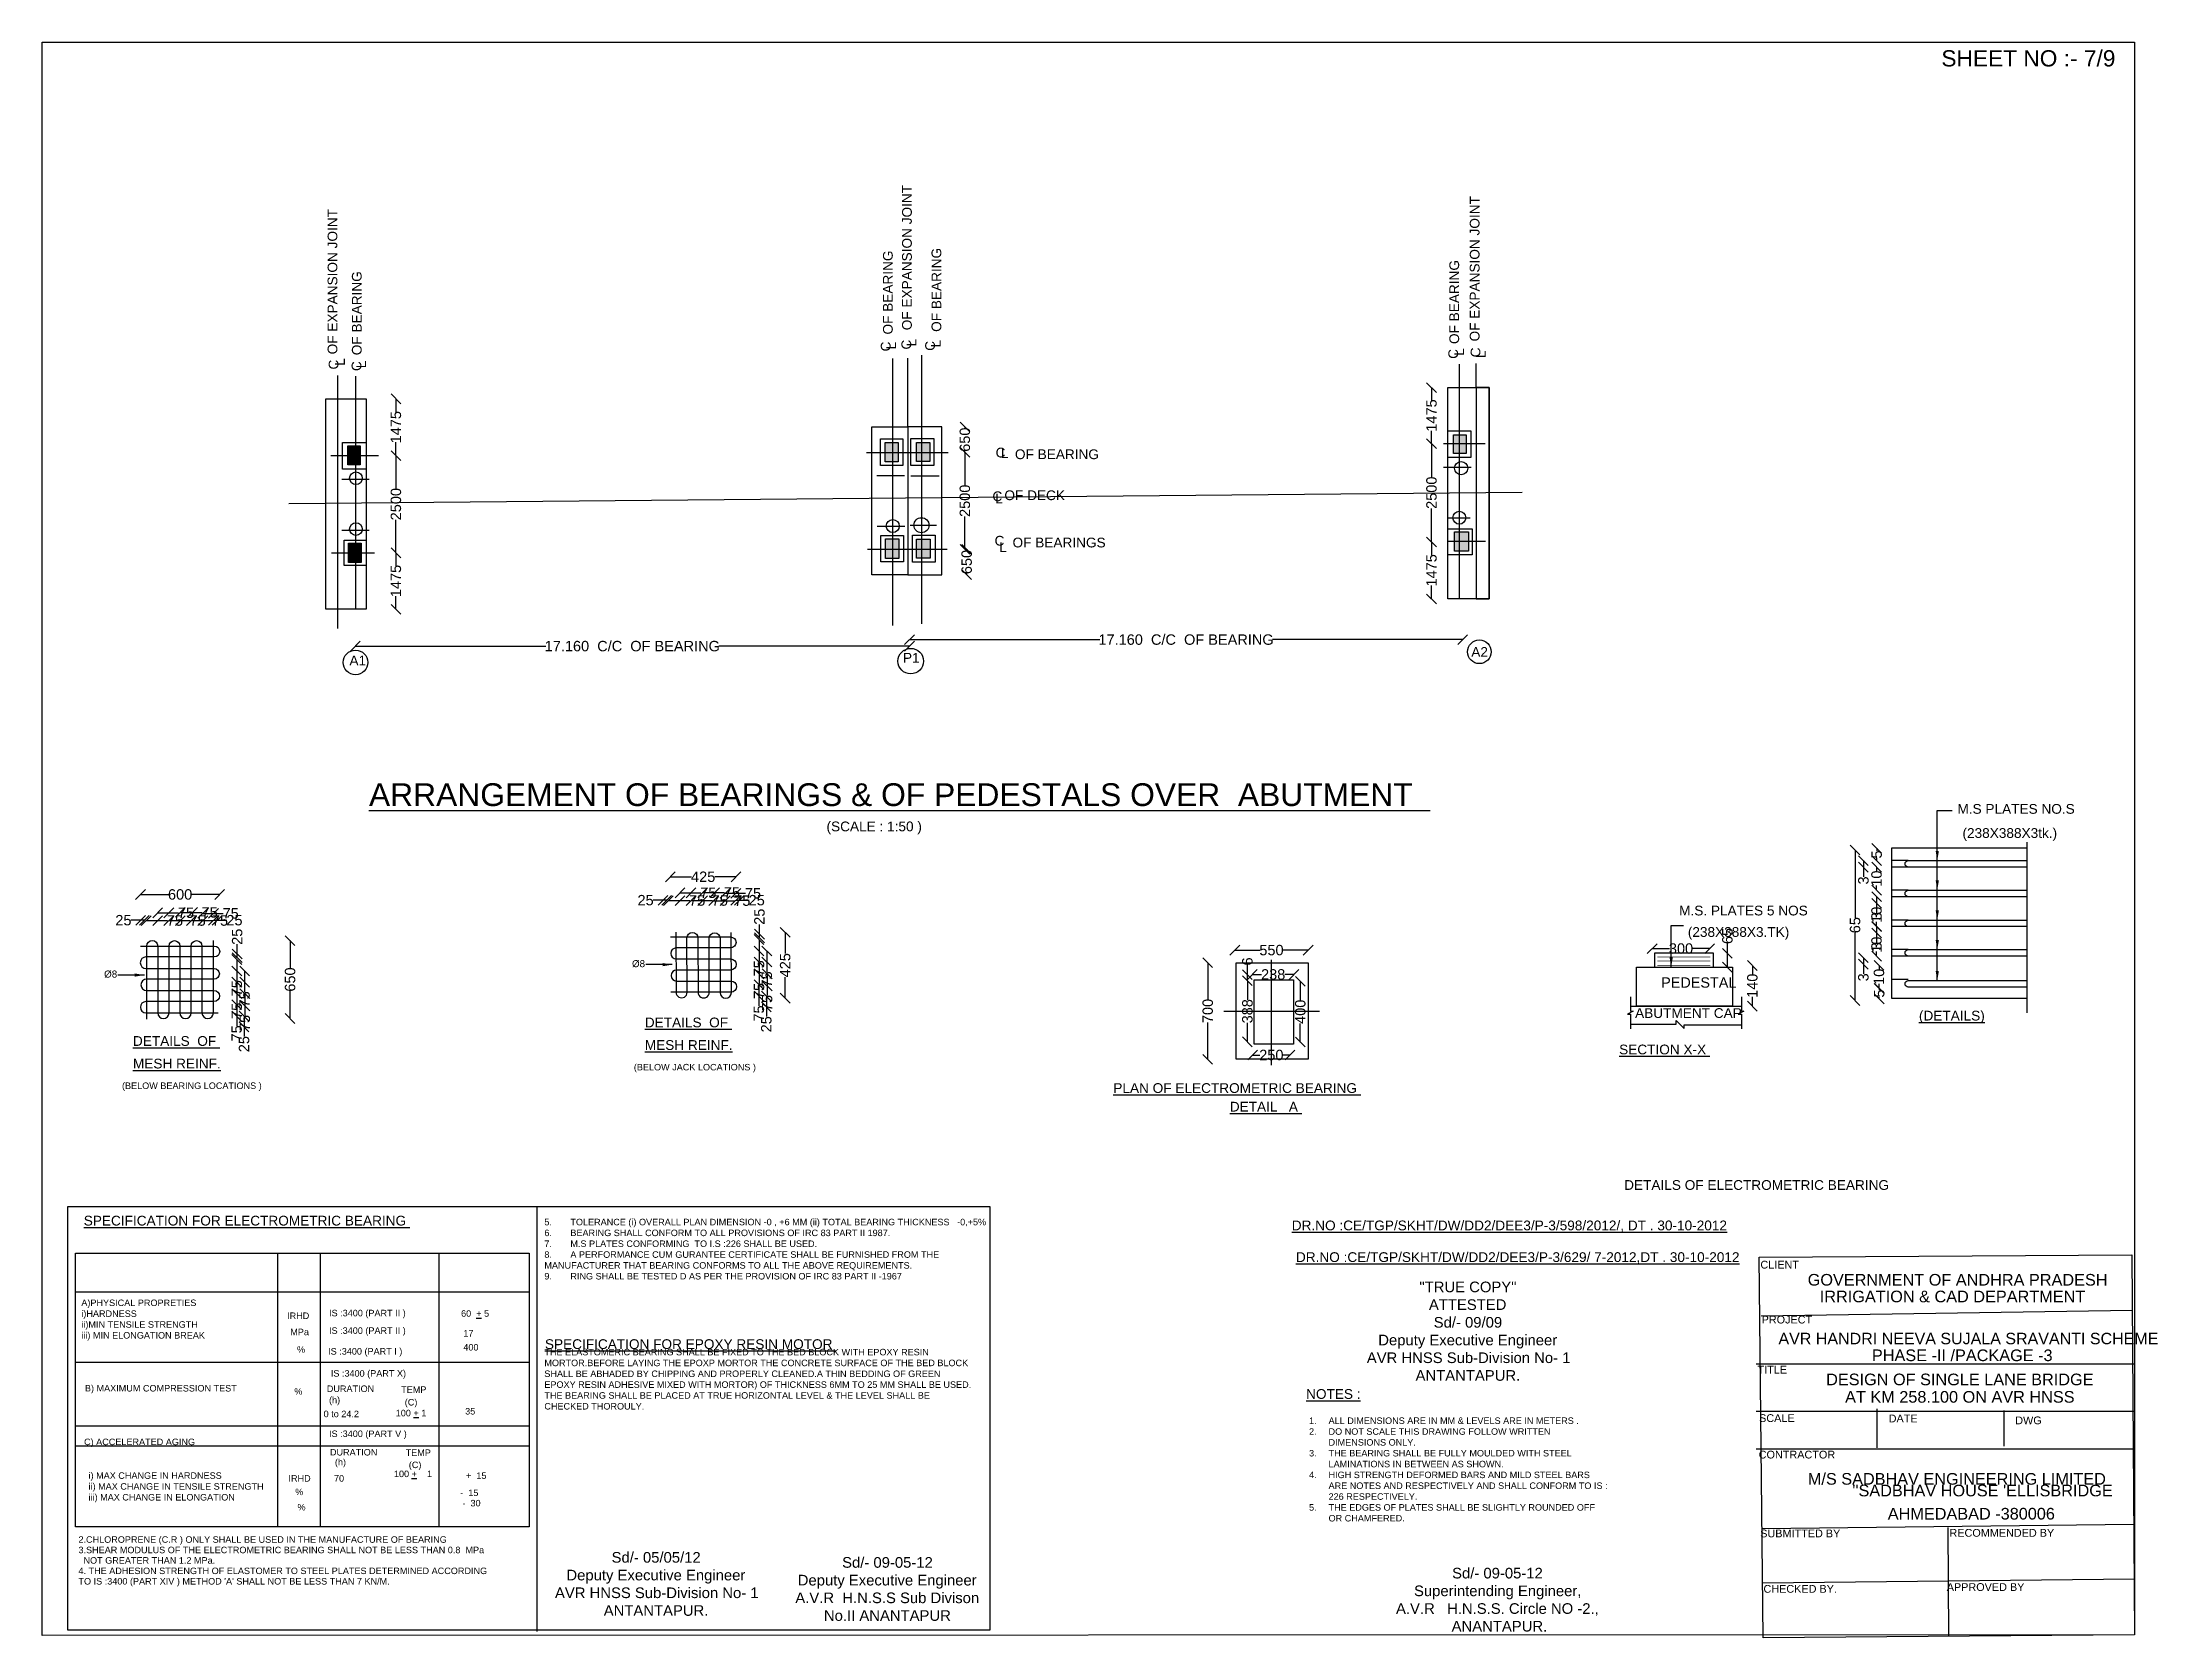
# Model space of a CAD drawing. Header units: millimetres. Extents: x 5124 to 3806331, y 2311 to 42892686.
# Drawn here: x 3790061 to 3806331, y 42880416 to 42892686 of the extents above.
import ezdxf

# ---------------------------------------------------------------- set-up
doc = ezdxf.new("R2010")
doc.units = ezdxf.units.MM
doc.header["$MEASUREMENT"] = 0
for name, color, linetype in [('DIMENSION', 7, 'Continuous'), ('DRAWING', 2, 'Continuous'), ('TEXT', 7, 'Continuous')]:
    doc.layers.add(name, color=color, linetype=linetype)
doc.styles.get("Standard").update_dxf_attribs({"font": 'arial.ttf', "height": 80})
doc.dimstyles.get("Standard").update_dxf_attribs({"dimtxt": 80, "dimasz": 75, "dimexe": 0.18, "dimexo": 0.0625, "dimgap": 0.09, "dimtad": 0, "dimdec": 0, "dimzin": 0, "dimdsep": 46, "dimtxsty": 'Standard', "dimblk": 'OBLIQUE', "dimcen": 0.09, "dimse1": 1, "dimse2": 1, "dimadec": 0, "dimazin": 0, "dimtfac": 1, "dimtdec": 0, "dimtofl": 0, "dimtmove": 0, "dimatfit": 3, "dimfxl": 1, "dimtolj": 1, "dimtzin": 0, "dimarcsym": 0})

msp = doc.modelspace()

# ---------------------------------------------------------------- texts
at = {"layer": 'DIMENSION', "color": 0}
for s, p in [('(BELOW JACK LOCATIONS )', (3794610.8, 42884779.1)), ('(BELOW BEARING LOCATIONS )', (3790673.9, 42884636.4))]:
    msp.add_text(s, height=50, dxfattribs=at).set_placement(p)
at = {"layer": 'DIMENSION', "color": 0, "char_height": 50, "width": 70.442, "attachment_point": 1}
for insert in [(3794596.4, 42885627.2), (3790536.2, 42885547.3)]:
    msp.add_mtext('{\\H1.08333x;Ø8}', dxfattribs=dict(at, insert=insert))
at = {"layer": 'DIMENSION', "char_height": 81.676, "attachment_point": 1}
for s, insert, width in [('\\pi446.21;Sd/- 05/05/12 \\P\\pi98.641;{\\C0;Deputy Executive Engineer  \\P\\pi10.558;AVR HNSS Sub-Division No- 1 \\P\\pi385.59;ANTANTAPUR.}', (3793993.6, 42881074.7), 1566.39), ('\\pi439.92;Sd/- 09-05-12\\P\\pi98.641;{\\C0;Deputy Executive Engineer  \\P\\pi80.088;A.V.R  H.N.S.S Sub Divison \\P\\pi300.07;No.II ANANTAPUR }', (3795772.8, 42881035.8), 1566.39), ('\\pi702.97;Sd/- 09-05-12\\P\\pi410;Superintending Engineer,\\P\\pi271.49;A.V.R   H.N.S.S. Circle NO -2.,\\P\\pi667.64; ANANTAPUR.', (3800201.4, 42880953.5), 2092.495)]:
    msp.add_mtext(s, dxfattribs=dict(at, insert=insert, width=width))
at = {"layer": 'TEXT', "color": 0}
for s, height, p in [('SHEET NO :- 7/9', 125, (3804667.4, 42892500.5)), ('C', 75, (3797393.3, 42889493.3)), ('L', 75, (3797434, 42889487.9)), ('OF BEARING ', 75, (3797542.1, 42889480.3)), ('C', 75, (3797368.9, 42889157)), ('L', 75, (3797390.5, 42889140.7)), ('OF DECK', 75, (3797461.1, 42889165.1)), ('C', 75, (3797385.2, 42888815.1)), ('L', 75, (3797420.5, 42888766.2)), ('OF BEARINGS ', 75, (3797523.5, 42888801.5)), ('A2', 75, (3801051.9, 42887960)), ('A1', 75, (3792423.4, 42887894.1)), ('P1', 75, (3796680.8, 42887915)), ('%%UARRANGEMENT OF BEARINGS & OF PEDESTALS OVER  ABUTMENT  ', 175, (3792573.7, 42886812.4)), ('M.S PLATES NO.S', 75, (3804791.1, 42886752.9)), ('(SCALE : 1:50 )', 75, (3796092.7, 42886618.1)), ('(238X388X3tk.)', 75, (3804829.8, 42886567.2)), ('M.S. PLATES 5 NOS', 75, (3802650.4, 42885971)), ('(238X388X3.TK)', 75, (3802717.4, 42885806.2)), ('PEDESTAL', 79.31, (3802512.3, 42885415.5)), ('ABUTMENT CAP', 75, (3802311.8, 42885182.7)), ('%%U(DETAILS)', 75, (3804494.9, 42885162.8)), ('%%UDETAILS  OF ', 75, (3794695.1, 42885110.4)), ('%%UDETAILS  OF ', 75, (3790758.2, 42884967.8)), ('%%UMESH REINF.', 75, (3794695.1, 42884936.8)), ('%%USECTION X-X ', 75, (3802189, 42884902.5)), ('%%UMESH REINF.', 75, (3790758.2, 42884794.1)), ('%%UPLAN OF ELECTROMETRIC BEARING ', 75, (3798298.6, 42884605.8)), ('%%UDETAIL   A ', 75, (3799194.5, 42884462.5)), ('DETAILS OF ELECTROMETRIC BEARING  ', 75, (3802227.7, 42883860.2)), ('%%USPECIFICATION FOR ELECTROMETRIC BEARING ', 75, (3790379.8, 42883586.1)), ('%%UDR.NO :CE/TGP/SKHT/DW/DD2/DEE3/P-3/598/2012/, DT . 30-10-2012', 75, (3799671, 42883549.3)), ('%%UDR.NO :CE/TGP/SKHT/DW/DD2/DEE3/P-3/629/ 7-2012,DT . 30-10-2012', 75, (3799703.2, 42883305.6)), ('CLIENT ', 59.67, (3803275.8, 42883255.2)), ('GOVERNMENT OF ANDHRA PRADESH ', 89.504, (3803639.4, 42883124)), ('IRRIGATION & CAD DEPARTMENT ', 89.504, (3803732.3, 42882995.6)), ('IRHD ', 50, (3791944, 42882867.2)), ('IS :3400 (PART II )', 50, (3792266.4, 42882887.9)), ('IS :3400 (PART II )', 50, (3792266.4, 42882752.8)), ('60  %%U+%%U 5', 50, (3793282.1, 42882884.5)), ('PROJECT ', 59.67, (3803284.9, 42882832.8)), ('MPa ', 50, (3791968.3, 42882742.4)), ('%%%', 50, (3792020.3, 42882607.3)), ('IS :3400 (PART I )', 50, (3792259.5, 42882593.4)), ('400', 50, (3793299.4, 42882624.6)), ('17', 50, (3793299.4, 42882732)), ('%%USPECIFICATION FOR EPOXY RESIN MOTOR ', 75, (3793926.9, 42882636.4)), ('AVR HANDRI NEEVA SUJALA SRAVANTI SCHEME ', 88.166, (3803414.5, 42882672.9)), ('PHASE -II /PACKAGE -3', 89.504, (3804133.3, 42882543.2)), ('IS :3400 (PART X)', 50, (3792280.3, 42882423.7)), ('TITLE ', 59.67, (3803253.9, 42882447.9)), ('%%%', 50, (3791999.5, 42882285.1)), ('DURATION ', 50, (3792249.1, 42882305.9)), ('TEMP ', 50, (3792821.1, 42882298.9)), ('%%UNOTES :', 75, (3799781.4, 42882253)), ('DESIGN OF SINGLE LANE BRIDGE ', 89.504, (3803781.4, 42882357.6)), ('AT KM 258.100 ON AVR HNSS', 89.504, (3803927.1, 42882223.6)), ('0 to 24.2 ', 50, (3792224.8, 42882111.9)), ('(h) ', 50, (3792266.4, 42882219.3)), ('100 %%U+%%U 1', 50, (3792779.4, 42882118.8)), ('(C)', 50, (3792848.8, 42882201.9)), ('35', 50, (3793313.3, 42882132.6)), ('IS :3400 (PART V )', 50, (3792266.4, 42881959.4)), ('SCALE ', 59.67, (3803265.6, 42882075.1)), ('DATE ', 59.67, (3804262.2, 42882072.2)), ('DWG', 59.67, (3805235.6, 42882057.6)), ('DURATION ', 50, (3792273.3, 42881817.4)), ('TEMP ', 50, (3792855.7, 42881813.9)), ('CONTRACTOR', 59.67, (3803262.6, 42881794.5)), ('IRHD ', 50, (3791954.4, 42881616.4)), ('70 ', 50, (3792304.5, 42881616.4)), ('(h)', 50, (3792311.5, 42881741.1)), ('100 %%U+%%U    1', 50, (3792765.6, 42881651.1)), ('(C)', 50, (3792880, 42881720.3)), ('+  15 ', 50, (3793320.2, 42881637.2)), ('M/S SADBHAV ENGINEERING LIMITED ', 89.504, (3803640.5, 42881592.9)), ('%%%', 50, (3792006.4, 42881512.5)), ('-  15', 50, (3793275.2, 42881505.5)), ("''SADBHAV HOUSE 'ELLISBRIDGE ", 89.504, (3803982.4, 42881503.2)), ('%%%', 50, (3792023.7, 42881394.7)), ('-  30 ', 50, (3793292.5, 42881425.9)), ('AHMEDABAD -380006', 89.504, (3804255.2, 42881324.9)), ('2.CHLOROPRENE (C.R ) ONLY SHALL BE USED IN THE MANUFACTURE OF BEARING ', 50, (3790339.1, 42881146.1)), ('SUBMITTED BY ', 59.669, (3803274.2, 42881188.1)), ('RECOMMENDED BY', 59.669, (3804729.7, 42881192.6)), ('3.SHEAR MODULUS OF THE ELECTROMETRIC BEARING SHALL NOT BE LESS THAN 0.8  MPa', 50, (3790339.1, 42881065.8)), ('  NOT GREATER THAN 1.2 MPa.', 50, (3790339.1, 42880985.5)), ('4. THE ADHESION STRENGTH OF ELASTOMER TO STEEL PLATES DETERMINED ACCORDING', 50, (3790339.1, 42880905.2)), ("TO IS :3400 (PART XIV ) METHOD 'A' SHALL NOT BE LESS THAN 7 KN/M.", 50, (3790339.1, 42880824.9)), ('CHECKED BY.', 59.669, (3803299.2, 42880761.8)), ('APPROVED BY ', 59.669, (3804708.7, 42880775.7))]:
    msp.add_text(s, height=height, dxfattribs=at).set_placement(p)
for s, p in [('OF EXPANSION JOINT ', (3796748.8, 42890471.6)), ('OF EXPANSION JOINT ', (3801115.2, 42890385.6)), ('OF EXPANSION JOINT ', (3792330.4, 42890286.3)), ('OF BEARING ', (3796975.5, 42890459.2)), ('OF BEARING ', (3796602.1, 42890438.8)), ('OF BEARING ', (3800958.4, 42890365.7)), ('OF BEARING ', (3792517.3, 42890279.6)), ('C', (3796585.4, 42890308.7)), ('L', (3796627.5, 42890324.5)), ('C', (3796744.1, 42890323.1)), ('L', (3796784.1, 42890347.5)), ('C', (3796926.7, 42890313.4)), ('L', (3796970.3, 42890339.4)), ('C', (3800950.5, 42890251.7)), ('L', (3800996.9, 42890275.5)), ('C', (3801121.8, 42890263.6)), ('L', (3801162.5, 42890258.2)), ('C', (3792338.7, 42890169.5)), ('L', (3792388.2, 42890197.7)), ('C', (3792515, 42890157.6)), ('L', (3792551.2, 42890179.5))]:
    msp.add_text(s, height=75, rotation=90, dxfattribs=at).set_placement(p)
at = {"layer": 'TEXT', "color": 0, "attachment_point": 1}
for s, insert, char_height, width in [('5.^ITOLERANCE (i) OVERALL PLAN DIMENSION -0 , +6 MM (ii) TOTAL BEARING THICKNESS   -0,+5%\\P6.^IBEARING SHALL CONFORM TO ALL PROVISIONS OF IRC 83 PART II 1987.\\P7.^IM.S PLATES CONFORMING  TO I.S :226 SHALL BE USED.\\P8.^IA PERFORMANCE CUM GURANTEE CERTIFICATE SHALL BE FURNISHED FROM THE MANUFACTURER THAT BEARING CONFORMS TO ALL THE ABOVE REQUIREMENTS.\\P9.^IRING SHALL BE TESTED D AS PER THE PROVISION OF IRC 83 PART II -1967\\P\\P\\P\\P\\P\\P\\PTHE ELASTOMERIC BEARING SHALL BE FIXED TO THE BED BLOCK WITH EPOXY RESIN\\PMORTOR.BEFORE LAYING THE EPOXP MORTOR THE CONCRETE SURFACE OF THE BED BLOCK SHALL BE ABHADED BY CHIPPING AND PROPERLY CLEANED.A THIN BEDDING OF GREEN EPOXY RESIN ADHESIVE MIXED WITH MORTOR) OF THICKNESS 6MM TO 25 MM SHALL BE USED.\\PTHE BEARING SHALL BE PLACED AT TRUE HORIZONTAL LEVEL & THE LEVEL SHALL BE CHECKED THOROULY.', (3793922.6, 42883637.9), 50, 3286.127), ('\\pi415.15;"TRUE COPY" \\P\\pi488.27;ATTESTED  \\P\\pi525.02;Sd/- 09/09\\P\\pi98.641;Deputy Executive Engineer  \\P\\pi10.558;AVR HNSS Sub-Division No- 1 \\P\\pi385.59;ANTANTAPUR.', (3800237.8, 42883154.7), 81.676, 1566.39), ('A)PHYSICAL PROPRETIES \\Pi)HARDNESS \\Pii)MIN TENSILE STRENGTH \\Piii) MIN ELONGATION BREAK', (3790361.2, 42883016.7), 50, 1297.67), ('B) MAXIMUM COMPRESSION TEST ', (3790388.9, 42882359.6), 50, 1193.846), ('C) ACCELERATED AGING ', (3790382.1, 42881947), 50, 1093.5), ('i) MAX CHANGE IN HARDNESS \\Pii) MAX CHANGE IN TENSILE STRENGTH \\Piii) MAX CHANGE IN ELONGATION ', (3790416.7, 42881687.9), 50, 1452.247)]:
    msp.add_mtext(s, dxfattribs=dict(at, insert=insert, char_height=char_height, width=width))
at = {"layer": 'TEXT', "color": 0, "insert": (3799754.2, 42882110.1), "char_height": 50, "attachment_point": 1}
msp.add_mtext_dynamic_manual_height_columns('\\pi-150,l200,t200;1.^IALL DIMENSIONS ARE IN MM & LEVELS ARE IN METERS .\\P2.^IDO NOT SCALE THIS DRAWING FOLLOW WRITTEN DIMENSIONS ONLY.\\P3.^ITHE BEARING SHALL BE FULLY MOULDED WITH STEEL LAMINATIONS IN BETWEEN AS SHOWN.\\P4.^IHIGH STRENGTH DEFORMED BARS AND MILD STEEL BARS ARE NOTES AND RESPECTIVELY AND SHALL CONFORM TO IS : 226 RESPECTIVELY.\\P5.^ITHE EDGES OF PLATES SHALL BE SLIGHTLY ROUNDED OFF OR CHAMFERED.', width=2340.253, gutter_width=250, heights=[0], dxfattribs=at)

# ---------------------------------------------------------------- blocks, each defined once
blk = doc.blocks.new('_Oblique')
at = {"color": 0, "linetype": 'ByBlock', "lineweight": -2}
blk.add_line((-0.5, -0.5), (0.5, 0.5), dxfattribs=at)
blk = doc.blocks.new('*D18')
at = {"layer": 'Defpoints', "color": 0, "transparency": 16777216}
for p in [(3794877, 42886085), (3794966, 42886085), (3794966, 42886085)]:
    blk.add_point(p, dxfattribs=at)
at = {"layer": 'DIMENSION', "color": 0, "lineweight": -2, "transparency": 16777216}
for p, q in [((3794877, 42886085), (3794966, 42886085)), ((3794966, 42886085), (3795041, 42886085))]:
    blk.add_line(p, q, dxfattribs=at)
at = {"layer": 'DIMENSION', "color": 0, "lineweight": -2, "transparency": 16777216, "xscale": 75, "yscale": 75, "zscale": 75, "rotation": 180}
blk.add_blockref('_Oblique', (3794877, 42886085), dxfattribs=at)
at = {"layer": 'DIMENSION', "color": 0, "lineweight": -2, "transparency": 16777216, "xscale": 75, "yscale": 75, "zscale": 75}
blk.add_blockref('_Oblique', (3794966, 42886085), dxfattribs=at)
at = {"layer": 'DIMENSION', "color": 0, "transparency": 16777216, "insert": (3795098, 42886085), "char_height": 80, "attachment_point": 5}
blk.add_mtext('\\A1;75', dxfattribs=at)
blk = doc.blocks.new('*D19')
at = {"layer": 'Defpoints', "color": 0, "transparency": 16777216}
for p in [(3795051, 42886085), (3795140, 42886085), (3795140, 42886085)]:
    blk.add_point(p, dxfattribs=at)
at = {"layer": 'DIMENSION', "color": 0, "lineweight": -2, "transparency": 16777216}
for p, q in [((3795051, 42886085), (3795140, 42886085)), ((3795140, 42886085), (3795215, 42886085))]:
    blk.add_line(p, q, dxfattribs=at)
at = {"layer": 'DIMENSION', "color": 0, "lineweight": -2, "transparency": 16777216, "xscale": 75, "yscale": 75, "zscale": 75, "rotation": 180}
blk.add_blockref('_Oblique', (3795051, 42886085), dxfattribs=at)
at = {"layer": 'DIMENSION', "color": 0, "lineweight": -2, "transparency": 16777216, "xscale": 75, "yscale": 75, "zscale": 75}
blk.add_blockref('_Oblique', (3795140, 42886085), dxfattribs=at)
at = {"layer": 'DIMENSION', "color": 0, "transparency": 16777216, "insert": (3795272, 42886085), "char_height": 80, "attachment_point": 5}
blk.add_mtext('\\A1;75', dxfattribs=at)
blk = doc.blocks.new('*D20')
at = {"layer": 'Defpoints', "color": 0, "transparency": 16777216}
for p in [(3795224, 42886085), (3795313, 42886085), (3795313, 42886084)]:
    blk.add_point(p, dxfattribs=at)
at = {"layer": 'DIMENSION', "color": 0, "lineweight": -2, "transparency": 16777216}
for p, q in [((3795224, 42886084), (3795313, 42886084)), ((3795313, 42886084), (3795388, 42886084))]:
    blk.add_line(p, q, dxfattribs=at)
at = {"layer": 'DIMENSION', "color": 0, "lineweight": -2, "transparency": 16777216, "xscale": 75, "yscale": 75, "zscale": 75, "rotation": 180}
blk.add_blockref('_Oblique', (3795224, 42886084), dxfattribs=at)
at = {"layer": 'DIMENSION', "color": 0, "lineweight": -2, "transparency": 16777216, "xscale": 75, "yscale": 75, "zscale": 75}
blk.add_blockref('_Oblique', (3795313, 42886084), dxfattribs=at)
at = {"layer": 'DIMENSION', "color": 0, "transparency": 16777216, "insert": (3795445, 42886084), "char_height": 80, "attachment_point": 5}
blk.add_mtext('\\A1;75', dxfattribs=at)
blk = doc.blocks.new('*D4')
at = {"layer": 'Defpoints', "color": 0, "transparency": 16777216}
for p in [(3794966, 42886085), (3795051, 42886145), (3795051, 42886085)]:
    blk.add_point(p, dxfattribs=at)
at = {"layer": 'DIMENSION', "color": 0, "lineweight": -2, "transparency": 16777216}
for p, q in [((3794966, 42886145), (3795051, 42886145)), ((3795051, 42886145), (3795126, 42886145))]:
    blk.add_line(p, q, dxfattribs=at)
at = {"layer": 'DIMENSION', "color": 0, "lineweight": -2, "transparency": 16777216, "xscale": 75, "yscale": 75, "zscale": 75, "rotation": 180}
blk.add_blockref('_Oblique', (3794966, 42886145), dxfattribs=at)
at = {"layer": 'DIMENSION', "color": 0, "lineweight": -2, "transparency": 16777216, "xscale": 75, "yscale": 75, "zscale": 75}
blk.add_blockref('_Oblique', (3795051, 42886145), dxfattribs=at)
at = {"layer": 'DIMENSION', "color": 0, "transparency": 16777216, "insert": (3795183, 42886145), "char_height": 80, "attachment_point": 5}
blk.add_mtext('\\A1;75', dxfattribs=at)
blk = doc.blocks.new('*D5')
at = {"layer": 'Defpoints', "color": 0, "transparency": 16777216}
for p in [(3795140, 42886085), (3795233, 42886147), (3795233, 42886084)]:
    blk.add_point(p, dxfattribs=at)
at = {"layer": 'DIMENSION', "color": 0, "lineweight": -2, "transparency": 16777216}
for p, q in [((3795140, 42886147), (3795233, 42886147)), ((3795233, 42886147), (3795308, 42886147))]:
    blk.add_line(p, q, dxfattribs=at)
at = {"layer": 'DIMENSION', "color": 0, "lineweight": -2, "transparency": 16777216, "xscale": 75, "yscale": 75, "zscale": 75, "rotation": 180}
blk.add_blockref('_Oblique', (3795140, 42886147), dxfattribs=at)
at = {"layer": 'DIMENSION', "color": 0, "lineweight": -2, "transparency": 16777216, "xscale": 75, "yscale": 75, "zscale": 75}
blk.add_blockref('_Oblique', (3795233, 42886147), dxfattribs=at)
at = {"layer": 'DIMENSION', "color": 0, "transparency": 16777216, "insert": (3795365, 42886147), "char_height": 80, "attachment_point": 5}
blk.add_mtext('\\A1;75', dxfattribs=at)
blk = doc.blocks.new('*D6')
at = {"layer": 'Defpoints', "color": 0, "transparency": 16777216}
for p in [(3795313, 42886085), (3795395, 42886141), (3795395, 42886085)]:
    blk.add_point(p, dxfattribs=at)
at = {"layer": 'DIMENSION', "color": 0, "lineweight": -2, "transparency": 16777216}
for p, q in [((3795313, 42886141), (3795395, 42886141)), ((3795395, 42886141), (3795470, 42886141))]:
    blk.add_line(p, q, dxfattribs=at)
at = {"layer": 'DIMENSION', "color": 0, "lineweight": -2, "transparency": 16777216, "xscale": 75, "yscale": 75, "zscale": 75, "rotation": 180}
blk.add_blockref('_Oblique', (3795313, 42886141), dxfattribs=at)
at = {"layer": 'DIMENSION', "color": 0, "lineweight": -2, "transparency": 16777216, "xscale": 75, "yscale": 75, "zscale": 75}
blk.add_blockref('_Oblique', (3795395, 42886141), dxfattribs=at)
at = {"layer": 'DIMENSION', "color": 0, "transparency": 16777216, "insert": (3795527, 42886141), "char_height": 80, "attachment_point": 5}
blk.add_mtext('\\A1;75', dxfattribs=at)
blk = doc.blocks.new('*D17')
at = {"layer": 'Defpoints', "color": 0, "transparency": 16777216}
for p in [(3795395, 42886085), (3795423, 42886088), (3795423, 42886085)]:
    blk.add_point(p, dxfattribs=at)
at = {"layer": 'DIMENSION', "color": 0, "lineweight": -2, "transparency": 16777216}
for p, q in [((3795395, 42886088), (3795423, 42886088)), ((3795423, 42886088), (3795498, 42886088))]:
    blk.add_line(p, q, dxfattribs=at)
at = {"layer": 'DIMENSION', "color": 0, "lineweight": -2, "transparency": 16777216, "xscale": 75, "yscale": 75, "zscale": 75, "rotation": 180}
blk.add_blockref('_Oblique', (3795395, 42886088), dxfattribs=at)
at = {"layer": 'DIMENSION', "color": 0, "lineweight": -2, "transparency": 16777216, "xscale": 75, "yscale": 75, "zscale": 75}
blk.add_blockref('_Oblique', (3795423, 42886088), dxfattribs=at)
at = {"layer": 'DIMENSION', "color": 0, "transparency": 16777216, "insert": (3795556, 42886088), "char_height": 80, "attachment_point": 5}
blk.add_mtext('\\A1;25', dxfattribs=at)
blk = doc.blocks.new('*D9')
at = {"layer": 'Defpoints', "color": 0, "transparency": 16777216}
for p in [(3794835, 42886085), (3794863, 42886088), (3794863, 42886085)]:
    blk.add_point(p, dxfattribs=at)
at = {"layer": 'DIMENSION', "color": 0, "lineweight": -2, "transparency": 16777216}
for p, q in [((3794835, 42886088), (3794760, 42886088)), ((3794863, 42886088), (3794835, 42886088))]:
    blk.add_line(p, q, dxfattribs=at)
at = {"layer": 'DIMENSION', "color": 0, "lineweight": -2, "transparency": 16777216, "xscale": 75, "yscale": 75, "zscale": 75, "rotation": 180}
blk.add_blockref('_Oblique', (3794835, 42886088), dxfattribs=at)
at = {"layer": 'DIMENSION', "color": 0, "lineweight": -2, "transparency": 16777216, "xscale": 75, "yscale": 75, "zscale": 75}
blk.add_blockref('_Oblique', (3794863, 42886088), dxfattribs=at)
at = {"layer": 'DIMENSION', "color": 0, "transparency": 16777216, "insert": (3794701, 42886088), "char_height": 80, "attachment_point": 5}
blk.add_mtext('\\A1;25', dxfattribs=at)
blk = doc.blocks.new('*D10')
at = {"layer": 'Defpoints', "color": 0, "transparency": 16777216}
for p in [(3795574, 42885786), (3795574, 42885697), (3795574, 42885697)]:
    blk.add_point(p, dxfattribs=at)
at = {"layer": 'DIMENSION', "color": 0, "lineweight": -2, "transparency": 16777216}
for p, q in [((3795574, 42885786), (3795574, 42885697)), ((3795574, 42885697), (3795574, 42885622))]:
    blk.add_line(p, q, dxfattribs=at)
at = {"layer": 'DIMENSION', "color": 0, "lineweight": -2, "transparency": 16777216, "xscale": 75, "yscale": 75, "zscale": 75}
for p, rotation in [((3795574, 42885786), 90), ((3795574, 42885697), 270)]:
    blk.add_blockref('_Oblique', p, dxfattribs=dict(at, rotation=rotation))
at = {"layer": 'DIMENSION', "color": 0, "transparency": 16777216, "insert": (3795574, 42885564), "char_height": 80, "attachment_point": 5, "rotation": 90}
blk.add_mtext('\\A1;75', dxfattribs=at)
blk = doc.blocks.new('*D11')
at = {"layer": 'Defpoints', "color": 0, "transparency": 16777216}
for p in [(3795574, 42885612), (3795574, 42885522), (3795574, 42885522)]:
    blk.add_point(p, dxfattribs=at)
at = {"layer": 'DIMENSION', "color": 0, "lineweight": -2, "transparency": 16777216}
for p, q in [((3795574, 42885612), (3795574, 42885522)), ((3795574, 42885522), (3795574, 42885447))]:
    blk.add_line(p, q, dxfattribs=at)
at = {"layer": 'DIMENSION', "color": 0, "lineweight": -2, "transparency": 16777216, "xscale": 75, "yscale": 75, "zscale": 75}
for p, rotation in [((3795574, 42885612), 90), ((3795574, 42885522), 270)]:
    blk.add_blockref('_Oblique', p, dxfattribs=dict(at, rotation=rotation))
at = {"layer": 'DIMENSION', "color": 0, "transparency": 16777216, "insert": (3795574, 42885390), "char_height": 80, "attachment_point": 5, "rotation": 90}
blk.add_mtext('\\A1;75', dxfattribs=at)
blk = doc.blocks.new('*D12')
at = {"layer": 'Defpoints', "color": 0, "transparency": 16777216}
for p in [(3795574, 42885438), (3795573, 42885350), (3795574, 42885350)]:
    blk.add_point(p, dxfattribs=at)
at = {"layer": 'DIMENSION', "color": 0, "lineweight": -2, "transparency": 16777216}
for p, q in [((3795573, 42885438), (3795573, 42885350)), ((3795573, 42885350), (3795573, 42885275))]:
    blk.add_line(p, q, dxfattribs=at)
at = {"layer": 'DIMENSION', "color": 0, "lineweight": -2, "transparency": 16777216, "xscale": 75, "yscale": 75, "zscale": 75}
for p, rotation in [((3795573, 42885438), 90), ((3795573, 42885350), 270)]:
    blk.add_blockref('_Oblique', p, dxfattribs=dict(at, rotation=rotation))
at = {"layer": 'DIMENSION', "color": 0, "transparency": 16777216, "insert": (3795573, 42885217), "char_height": 80, "attachment_point": 5, "rotation": 90}
blk.add_mtext('\\A1;75', dxfattribs=at)
blk = doc.blocks.new('*D13')
at = {"layer": 'Defpoints', "color": 0, "transparency": 16777216}
for p in [(3795574, 42885697), (3795574, 42885612), (3795634, 42885612)]:
    blk.add_point(p, dxfattribs=at)
at = {"layer": 'DIMENSION', "color": 0, "lineweight": -2, "transparency": 16777216}
for p, q in [((3795634, 42885697), (3795634, 42885612)), ((3795634, 42885612), (3795634, 42885537))]:
    blk.add_line(p, q, dxfattribs=at)
at = {"layer": 'DIMENSION', "color": 0, "lineweight": -2, "transparency": 16777216, "xscale": 75, "yscale": 75, "zscale": 75}
for p, rotation in [((3795634, 42885697), 90), ((3795634, 42885612), 270)]:
    blk.add_blockref('_Oblique', p, dxfattribs=dict(at, rotation=rotation))
at = {"layer": 'DIMENSION', "color": 0, "transparency": 16777216, "insert": (3795634, 42885479), "char_height": 80, "attachment_point": 5, "rotation": 90}
blk.add_mtext('\\A1;75', dxfattribs=at)
blk = doc.blocks.new('*D14')
at = {"layer": 'Defpoints', "color": 0, "transparency": 16777216}
for p in [(3795573, 42885429), (3795574, 42885522), (3795636, 42885429)]:
    blk.add_point(p, dxfattribs=at)
at = {"layer": 'DIMENSION', "color": 0, "lineweight": -2, "transparency": 16777216}
for p, q in [((3795636, 42885522), (3795636, 42885429)), ((3795636, 42885429), (3795636, 42885354))]:
    blk.add_line(p, q, dxfattribs=at)
at = {"layer": 'DIMENSION', "color": 0, "lineweight": -2, "transparency": 16777216, "xscale": 75, "yscale": 75, "zscale": 75}
for p, rotation in [((3795636, 42885522), 90), ((3795636, 42885429), 270)]:
    blk.add_blockref('_Oblique', p, dxfattribs=dict(at, rotation=rotation))
at = {"layer": 'DIMENSION', "color": 0, "transparency": 16777216, "insert": (3795636, 42885297), "char_height": 80, "attachment_point": 5, "rotation": 90}
blk.add_mtext('\\A1;75', dxfattribs=at)
blk = doc.blocks.new('*D15')
at = {"layer": 'Defpoints', "color": 0, "transparency": 16777216}
for p in [(3795574, 42885350), (3795574, 42885268), (3795630, 42885268)]:
    blk.add_point(p, dxfattribs=at)
at = {"layer": 'DIMENSION', "color": 0, "lineweight": -2, "transparency": 16777216}
for p, q in [((3795630, 42885350), (3795630, 42885268)), ((3795630, 42885268), (3795630, 42885193))]:
    blk.add_line(p, q, dxfattribs=at)
at = {"layer": 'DIMENSION', "color": 0, "lineweight": -2, "transparency": 16777216, "xscale": 75, "yscale": 75, "zscale": 75}
for p, rotation in [((3795630, 42885350), 90), ((3795630, 42885268), 270)]:
    blk.add_blockref('_Oblique', p, dxfattribs=dict(at, rotation=rotation))
at = {"layer": 'DIMENSION', "color": 0, "transparency": 16777216, "insert": (3795630, 42885134), "char_height": 80, "attachment_point": 5, "rotation": 90}
blk.add_mtext('\\A1;25', dxfattribs=at)
blk = doc.blocks.new('*D16')
at = {"layer": 'Defpoints', "color": 0, "transparency": 16777216}
for p in [(3795574, 42885827), (3795574, 42885799), (3795577, 42885799)]:
    blk.add_point(p, dxfattribs=at)
at = {"layer": 'DIMENSION', "color": 0, "lineweight": -2, "transparency": 16777216}
for p, q in [((3795577, 42885827), (3795577, 42885902)), ((3795577, 42885799), (3795577, 42885827))]:
    blk.add_line(p, q, dxfattribs=at)
at = {"layer": 'DIMENSION', "color": 0, "lineweight": -2, "transparency": 16777216, "xscale": 75, "yscale": 75, "zscale": 75}
for p, rotation in [((3795577, 42885827), 90), ((3795577, 42885799), 270)]:
    blk.add_blockref('_Oblique', p, dxfattribs=dict(at, rotation=rotation))
at = {"layer": 'DIMENSION', "color": 0, "transparency": 16777216, "insert": (3795577, 42885961), "char_height": 80, "attachment_point": 5, "rotation": 90}
blk.add_mtext('\\A1;25', dxfattribs=at)
blk = doc.blocks.new('*D7')
at = {"layer": 'Defpoints', "color": 0, "transparency": 16777216}
for p in [(3795360, 42885841), (3795318, 42885335), (3795775, 42885335)]:
    blk.add_point(p, dxfattribs=at)
at = {"layer": 'DIMENSION', "color": 0, "lineweight": -2, "transparency": 16777216}
for p, q in [((3795775, 42885841), (3795775, 42885678)), ((3795775, 42885335), (3795775, 42885497))]:
    blk.add_line(p, q, dxfattribs=at)
at = {"layer": 'DIMENSION', "color": 0, "lineweight": -2, "transparency": 16777216, "xscale": 75, "yscale": 75, "zscale": 75}
for p, rotation in [((3795775, 42885841), 90), ((3795775, 42885335), 270)]:
    blk.add_blockref('_Oblique', p, dxfattribs=dict(at, rotation=rotation))
at = {"layer": 'DIMENSION', "color": 0, "transparency": 16777216, "insert": (3795775, 42885588), "char_height": 80, "attachment_point": 5, "rotation": 90}
blk.add_mtext('\\A1;425', dxfattribs=at)
blk = doc.blocks.new('*D8')
at = {"layer": 'Defpoints', "color": 0, "transparency": 16777216}
for p in [(3795397, 42886268), (3794892, 42885806), (3795397, 42885763)]:
    blk.add_point(p, dxfattribs=at)
at = {"layer": 'DIMENSION', "color": 0, "lineweight": -2, "transparency": 16777216}
for p, q in [((3794892, 42886268), (3795054, 42886268)), ((3795397, 42886268), (3795235, 42886268))]:
    blk.add_line(p, q, dxfattribs=at)
at = {"layer": 'DIMENSION', "color": 0, "lineweight": -2, "transparency": 16777216, "xscale": 75, "yscale": 75, "zscale": 75, "rotation": 180}
blk.add_blockref('_Oblique', (3794892, 42886268), dxfattribs=at)
at = {"layer": 'DIMENSION', "color": 0, "lineweight": -2, "transparency": 16777216, "xscale": 75, "yscale": 75, "zscale": 75}
blk.add_blockref('_Oblique', (3795397, 42886268), dxfattribs=at)
at = {"layer": 'DIMENSION', "color": 0, "transparency": 16777216, "insert": (3795144, 42886268), "char_height": 80, "attachment_point": 5}
blk.add_mtext('\\A1;425', dxfattribs=at)
blk = doc.blocks.new('*D21')
at = {"layer": 'Defpoints', "color": 0, "transparency": 16777216}
for p in [(3799233, 42885713), (3799797, 42885704), (3799797, 42885704)]:
    blk.add_point(p, dxfattribs=at)
at = {"layer": 'DIMENSION', "color": 0, "lineweight": -2, "transparency": 16777216}
for p, q in [((3799233, 42885704), (3799427, 42885704)), ((3799797, 42885704), (3799603, 42885704))]:
    blk.add_line(p, q, dxfattribs=at)
at = {"layer": 'DIMENSION', "color": 0, "lineweight": -2, "transparency": 16777216, "xscale": 75, "yscale": 75, "zscale": 75, "rotation": 180}
blk.add_blockref('_Oblique', (3799233, 42885704), dxfattribs=at)
at = {"layer": 'DIMENSION', "color": 0, "lineweight": -2, "transparency": 16777216, "xscale": 75, "yscale": 75, "zscale": 75}
blk.add_blockref('_Oblique', (3799797, 42885704), dxfattribs=at)
at = {"layer": 'DIMENSION', "color": 0, "transparency": 16777216, "insert": (3799515, 42885704), "char_height": 80, "attachment_point": 5}
blk.add_mtext('\\A1;550', dxfattribs=at)
blk = doc.blocks.new('*D22')
at = {"layer": 'Defpoints', "color": 0, "transparency": 16777216}
for p in [(3799737, 42885464), (3799741, 42885464), (3799742, 42884997)]:
    blk.add_point(p, dxfattribs=at)
at = {"layer": 'DIMENSION', "color": 0, "lineweight": -2, "transparency": 16777216}
for p, q in [((3799737, 42885464), (3799737, 42885320)), ((3799737, 42884997), (3799737, 42885140))]:
    blk.add_line(p, q, dxfattribs=at)
at = {"layer": 'DIMENSION', "color": 0, "lineweight": -2, "transparency": 16777216, "xscale": 75, "yscale": 75, "zscale": 75}
for p, rotation in [((3799737, 42885464), 90), ((3799737, 42884997), 270)]:
    blk.add_blockref('_Oblique', p, dxfattribs=dict(at, rotation=rotation))
at = {"layer": 'DIMENSION', "color": 0, "transparency": 16777216, "insert": (3799737, 42885230), "char_height": 80, "attachment_point": 5, "rotation": 90}
blk.add_mtext('\\A1;400', dxfattribs=at)
blk = doc.blocks.new('*D23')
at = {"layer": 'Defpoints', "color": 0, "transparency": 16777216}
for p in [(3799330, 42885469), (3799330, 42885469), (3799330, 42884999)]:
    blk.add_point(p, dxfattribs=at)
at = {"layer": 'DIMENSION', "color": 0, "lineweight": -2, "transparency": 16777216}
for p, q in [((3799330, 42885469), (3799330, 42885322)), ((3799330, 42884999), (3799330, 42885145))]:
    blk.add_line(p, q, dxfattribs=at)
at = {"layer": 'DIMENSION', "color": 0, "lineweight": -2, "transparency": 16777216, "xscale": 75, "yscale": 75, "zscale": 75}
for p, rotation in [((3799330, 42885469), 90), ((3799330, 42884999), 270)]:
    blk.add_blockref('_Oblique', p, dxfattribs=dict(at, rotation=rotation))
at = {"layer": 'DIMENSION', "color": 0, "transparency": 16777216, "insert": (3799330, 42885234), "char_height": 80, "attachment_point": 5, "rotation": 90}
blk.add_mtext('\\A1;388', dxfattribs=at)
blk = doc.blocks.new('*D24')
at = {"layer": 'Defpoints', "color": 0, "transparency": 16777216}
for p in [(3799371, 42884897), (3799658, 42884897), (3799658, 42884897)]:
    blk.add_point(p, dxfattribs=at)
at = {"layer": 'DIMENSION', "color": 0, "lineweight": -2, "transparency": 16777216}
for p, q in [((3799371, 42884897), (3799425, 42884897)), ((3799658, 42884897), (3799603, 42884897))]:
    blk.add_line(p, q, dxfattribs=at)
at = {"layer": 'DIMENSION', "color": 0, "lineweight": -2, "transparency": 16777216, "xscale": 75, "yscale": 75, "zscale": 75, "rotation": 180}
blk.add_blockref('_Oblique', (3799371, 42884897), dxfattribs=at)
at = {"layer": 'DIMENSION', "color": 0, "lineweight": -2, "transparency": 16777216, "xscale": 75, "yscale": 75, "zscale": 75}
blk.add_blockref('_Oblique', (3799658, 42884897), dxfattribs=at)
at = {"layer": 'DIMENSION', "color": 0, "transparency": 16777216, "insert": (3799514, 42884897), "char_height": 80, "attachment_point": 5}
blk.add_mtext('\\A1;250', dxfattribs=at)
blk = doc.blocks.new('*D25')
at = {"layer": 'Defpoints', "color": 0, "transparency": 16777216}
for p in [(3799242, 42885607), (3799025, 42884865), (3799242, 42884865)]:
    blk.add_point(p, dxfattribs=at)
at = {"layer": 'DIMENSION', "color": 0, "lineweight": -2, "transparency": 16777216}
for p, q in [((3799025, 42885607), (3799025, 42885324)), ((3799025, 42884865), (3799025, 42885148))]:
    blk.add_line(p, q, dxfattribs=at)
at = {"layer": 'DIMENSION', "color": 0, "lineweight": -2, "transparency": 16777216, "xscale": 75, "yscale": 75, "zscale": 75}
for p, rotation in [((3799025, 42885607), 90), ((3799025, 42884865), 270)]:
    blk.add_blockref('_Oblique', p, dxfattribs=dict(at, rotation=rotation))
at = {"layer": 'DIMENSION', "color": 0, "transparency": 16777216, "insert": (3799025, 42885236), "char_height": 80, "attachment_point": 5, "rotation": 90}
blk.add_mtext('\\A1;700', dxfattribs=at)
blk = doc.blocks.new('*D26')
at = {"layer": 'Defpoints', "color": 0, "transparency": 16777216}
for p in [(3799368, 42885514), (3799688, 42885517), (3799688, 42885517)]:
    blk.add_point(p, dxfattribs=at)
at = {"layer": 'DIMENSION', "color": 0, "lineweight": -2, "transparency": 16777216}
for p, q in [((3799368, 42885517), (3799439, 42885517)), ((3799688, 42885517), (3799617, 42885517))]:
    blk.add_line(p, q, dxfattribs=at)
at = {"layer": 'DIMENSION', "color": 0, "lineweight": -2, "transparency": 16777216, "xscale": 75, "yscale": 75, "zscale": 75, "rotation": 180}
blk.add_blockref('_Oblique', (3799368, 42885517), dxfattribs=at)
at = {"layer": 'DIMENSION', "color": 0, "lineweight": -2, "transparency": 16777216, "xscale": 75, "yscale": 75, "zscale": 75}
blk.add_blockref('_Oblique', (3799688, 42885517), dxfattribs=at)
at = {"layer": 'DIMENSION', "color": 0, "transparency": 16777216, "insert": (3799528, 42885517), "char_height": 80, "attachment_point": 5}
blk.add_mtext('\\A1;238', dxfattribs=at)
blk = doc.blocks.new('*D27')
at = {"layer": 'Defpoints', "color": 0, "transparency": 16777216}
for p in [(3799328, 42885515), (3799330, 42885515), (3799330, 42885469)]:
    blk.add_point(p, dxfattribs=at)
at = {"layer": 'DIMENSION', "color": 0, "lineweight": -2, "transparency": 16777216}
for p, q in [((3799330, 42885515), (3799330, 42885590)), ((3799330, 42885469), (3799330, 42885515))]:
    blk.add_line(p, q, dxfattribs=at)
at = {"layer": 'DIMENSION', "color": 0, "lineweight": -2, "transparency": 16777216, "xscale": 75, "yscale": 75, "zscale": 75}
for p, rotation in [((3799330, 42885515), 90), ((3799330, 42885469), 270)]:
    blk.add_blockref('_Oblique', p, dxfattribs=dict(at, rotation=rotation))
at = {"layer": 'DIMENSION', "color": 0, "transparency": 16777216, "insert": (3799330, 42885617), "char_height": 80, "attachment_point": 5, "rotation": 90}
blk.add_mtext('\\A1;6', dxfattribs=at)
blk = doc.blocks.new('*D28')
at = {"layer": 'Defpoints', "color": 0, "transparency": 16777216}
for p in [(3802443, 42885720), (3802886, 42885716), (3802886, 42885716)]:
    blk.add_point(p, dxfattribs=at)
at = {"layer": 'DIMENSION', "color": 0, "lineweight": -2, "transparency": 16777216}
for p, q in [((3802443, 42885716), (3802576, 42885716)), ((3802886, 42885716), (3802753, 42885716))]:
    blk.add_line(p, q, dxfattribs=at)
at = {"layer": 'DIMENSION', "color": 0, "lineweight": -2, "transparency": 16777216, "xscale": 75, "yscale": 75, "zscale": 75, "rotation": 180}
blk.add_blockref('_Oblique', (3802443, 42885716), dxfattribs=at)
at = {"layer": 'DIMENSION', "color": 0, "lineweight": -2, "transparency": 16777216, "xscale": 75, "yscale": 75, "zscale": 75}
blk.add_blockref('_Oblique', (3802886, 42885716), dxfattribs=at)
at = {"layer": 'DIMENSION', "color": 0, "transparency": 16777216, "insert": (3802665, 42885716), "char_height": 80, "attachment_point": 5}
blk.add_mtext('\\A1;300', dxfattribs=at)
blk = doc.blocks.new('*D29')
at = {"layer": 'Defpoints', "color": 0, "transparency": 16777216}
for p in [(3802914, 42885680), (3802914, 42885573), (3803022, 42885680)]:
    blk.add_point(p, dxfattribs=at)
at = {"layer": 'DIMENSION', "color": 0, "lineweight": -2, "transparency": 16777216}
for p, q in [((3803022, 42885680), (3803022, 42885755)), ((3803022, 42885573), (3803022, 42885680))]:
    blk.add_line(p, q, dxfattribs=at)
at = {"layer": 'DIMENSION', "color": 0, "lineweight": -2, "transparency": 16777216, "xscale": 75, "yscale": 75, "zscale": 75}
for p, rotation in [((3803022, 42885680), 90), ((3803022, 42885573), 270)]:
    blk.add_blockref('_Oblique', p, dxfattribs=dict(at, rotation=rotation))
at = {"layer": 'DIMENSION', "color": 0, "transparency": 16777216, "insert": (3803022, 42885813), "char_height": 80, "attachment_point": 5, "rotation": 90}
blk.add_mtext('\\A1;65', dxfattribs=at)
blk = doc.blocks.new('*D30')
at = {"layer": 'Defpoints', "color": 0, "transparency": 16777216}
for p in [(3804170, 42886488), (3804283, 42886488), (3804283, 42886393)]:
    blk.add_point(p, dxfattribs=at)
at = {"layer": 'DIMENSION', "color": 0, "lineweight": -2, "transparency": 16777216}
for p, q in [((3804170, 42886488), (3804170, 42886467)), ((3804170, 42886393), (3804170, 42886413))]:
    blk.add_line(p, q, dxfattribs=at)
at = {"layer": 'DIMENSION', "color": 0, "lineweight": -2, "transparency": 16777216, "xscale": 75, "yscale": 75, "zscale": 75}
for p, rotation in [((3804170, 42886488), 90), ((3804170, 42886393), 270)]:
    blk.add_blockref('_Oblique', p, dxfattribs=dict(at, rotation=rotation))
at = {"layer": 'DIMENSION', "color": 0, "transparency": 16777216, "insert": (3804170, 42886440), "char_height": 80, "attachment_point": 5, "rotation": 90}
blk.add_mtext('\\A1;5', dxfattribs=at)
blk = doc.blocks.new('*D31')
at = {"layer": 'Defpoints', "color": 0, "transparency": 16777216}
for p in [(3804283, 42886393), (3804068, 42886342), (3804283, 42886342)]:
    blk.add_point(p, dxfattribs=at)
at = {"layer": 'DIMENSION', "color": 0, "lineweight": -2, "transparency": 16777216}
for p, q in [((3804068, 42886393), (3804068, 42886342)), ((3804068, 42886342), (3804068, 42886267))]:
    blk.add_line(p, q, dxfattribs=at)
at = {"layer": 'DIMENSION', "color": 0, "lineweight": -2, "transparency": 16777216, "xscale": 75, "yscale": 75, "zscale": 75}
for p, rotation in [((3804068, 42886393), 90), ((3804068, 42886342), 270)]:
    blk.add_blockref('_Oblique', p, dxfattribs=dict(at, rotation=rotation))
at = {"layer": 'DIMENSION', "color": 0, "transparency": 16777216, "insert": (3804068, 42886240), "char_height": 80, "attachment_point": 5, "rotation": 90}
blk.add_mtext('\\A1;3', dxfattribs=at)
blk = doc.blocks.new('*D32')
at = {"layer": 'Defpoints', "color": 0, "transparency": 16777216}
for p in [(3804169, 42886342), (3804283, 42886342), (3804283, 42886165)]:
    blk.add_point(p, dxfattribs=at)
at = {"layer": 'DIMENSION', "color": 0, "lineweight": -2, "transparency": 16777216}
for p, q in [((3804169, 42886342), (3804169, 42886307)), ((3804169, 42886165), (3804169, 42886200))]:
    blk.add_line(p, q, dxfattribs=at)
at = {"layer": 'DIMENSION', "color": 0, "lineweight": -2, "transparency": 16777216, "xscale": 75, "yscale": 75, "zscale": 75}
for p, rotation in [((3804169, 42886342), 90), ((3804169, 42886165), 270)]:
    blk.add_blockref('_Oblique', p, dxfattribs=dict(at, rotation=rotation))
at = {"layer": 'DIMENSION', "color": 0, "transparency": 16777216, "insert": (3804169, 42886254), "char_height": 80, "attachment_point": 5, "rotation": 90}
blk.add_mtext('\\A1;10', dxfattribs=at)
blk = doc.blocks.new('*D33')
at = {"layer": 'Defpoints', "color": 0, "transparency": 16777216}
for p in [(3804169, 42886065), (3804283, 42886115), (3804283, 42886065)]:
    blk.add_point(p, dxfattribs=at)
at = {"layer": 'DIMENSION', "color": 0, "lineweight": -2, "transparency": 16777216}
for p, q in [((3804169, 42886115), (3804169, 42886065)), ((3804169, 42886065), (3804169, 42885990))]:
    blk.add_line(p, q, dxfattribs=at)
at = {"layer": 'DIMENSION', "color": 0, "lineweight": -2, "transparency": 16777216, "xscale": 75, "yscale": 75, "zscale": 75}
for p, rotation in [((3804169, 42886115), 90), ((3804169, 42886065), 270)]:
    blk.add_blockref('_Oblique', p, dxfattribs=dict(at, rotation=rotation))
at = {"layer": 'DIMENSION', "color": 0, "transparency": 16777216, "insert": (3804169, 42885964), "char_height": 80, "attachment_point": 5, "rotation": 90}
blk.add_mtext('\\A1;3', dxfattribs=at)
blk = doc.blocks.new('*D34')
at = {"layer": 'Defpoints', "color": 0, "transparency": 16777216}
for p in [(3804169, 42886065), (3804283, 42886065), (3804283, 42885888)]:
    blk.add_point(p, dxfattribs=at)
at = {"layer": 'DIMENSION', "color": 0, "lineweight": -2, "transparency": 16777216}
for p, q in [((3804169, 42886065), (3804169, 42886030)), ((3804169, 42885888), (3804169, 42885923))]:
    blk.add_line(p, q, dxfattribs=at)
at = {"layer": 'DIMENSION', "color": 0, "lineweight": -2, "transparency": 16777216, "xscale": 75, "yscale": 75, "zscale": 75}
for p, rotation in [((3804169, 42886065), 90), ((3804169, 42885888), 270)]:
    blk.add_blockref('_Oblique', p, dxfattribs=dict(at, rotation=rotation))
at = {"layer": 'DIMENSION', "color": 0, "transparency": 16777216, "insert": (3804169, 42885976), "char_height": 80, "attachment_point": 5, "rotation": 90}
blk.add_mtext('\\A1;10', dxfattribs=at)
blk = doc.blocks.new('*D35')
at = {"layer": 'Defpoints', "color": 0, "transparency": 16777216}
for p in [(3804283, 42885885), (3804169, 42885835), (3804283, 42885835)]:
    blk.add_point(p, dxfattribs=at)
at = {"layer": 'DIMENSION', "color": 0, "lineweight": -2, "transparency": 16777216}
for p, q in [((3804169, 42885885), (3804169, 42885835)), ((3804169, 42885835), (3804169, 42885760))]:
    blk.add_line(p, q, dxfattribs=at)
at = {"layer": 'DIMENSION', "color": 0, "lineweight": -2, "transparency": 16777216, "xscale": 75, "yscale": 75, "zscale": 75}
for p, rotation in [((3804169, 42885885), 90), ((3804169, 42885835), 270)]:
    blk.add_blockref('_Oblique', p, dxfattribs=dict(at, rotation=rotation))
at = {"layer": 'DIMENSION', "color": 0, "transparency": 16777216, "insert": (3804169, 42885733), "char_height": 80, "attachment_point": 5, "rotation": 90}
blk.add_mtext('\\A1;3', dxfattribs=at)
blk = doc.blocks.new('*D36')
at = {"layer": 'Defpoints', "color": 0, "transparency": 16777216}
for p in [(3804169, 42885835), (3804283, 42885835), (3804283, 42885658)]:
    blk.add_point(p, dxfattribs=at)
at = {"layer": 'DIMENSION', "color": 0, "lineweight": -2, "transparency": 16777216}
for p, q in [((3804169, 42885835), (3804169, 42885800)), ((3804169, 42885658), (3804169, 42885693))]:
    blk.add_line(p, q, dxfattribs=at)
at = {"layer": 'DIMENSION', "color": 0, "lineweight": -2, "transparency": 16777216, "xscale": 75, "yscale": 75, "zscale": 75}
for p, rotation in [((3804169, 42885835), 90), ((3804169, 42885658), 270)]:
    blk.add_blockref('_Oblique', p, dxfattribs=dict(at, rotation=rotation))
at = {"layer": 'DIMENSION', "color": 0, "transparency": 16777216, "insert": (3804169, 42885746), "char_height": 80, "attachment_point": 5, "rotation": 90}
blk.add_mtext('\\A1;10', dxfattribs=at)
blk = doc.blocks.new('*D37')
at = {"layer": 'Defpoints', "color": 0, "transparency": 16777216}
for p in [(3804068, 42885596), (3804182, 42885646), (3804182, 42885596)]:
    blk.add_point(p, dxfattribs=at)
at = {"layer": 'DIMENSION', "color": 0, "lineweight": -2, "transparency": 16777216}
for p, q in [((3804068, 42885646), (3804068, 42885596)), ((3804068, 42885596), (3804068, 42885521))]:
    blk.add_line(p, q, dxfattribs=at)
at = {"layer": 'DIMENSION', "color": 0, "lineweight": -2, "transparency": 16777216, "xscale": 75, "yscale": 75, "zscale": 75}
for p, rotation in [((3804068, 42885646), 90), ((3804068, 42885596), 270)]:
    blk.add_blockref('_Oblique', p, dxfattribs=dict(at, rotation=rotation))
at = {"layer": 'DIMENSION', "color": 0, "transparency": 16777216, "insert": (3804068, 42885495), "char_height": 80, "attachment_point": 5, "rotation": 90}
blk.add_mtext('\\A1;3', dxfattribs=at)
blk = doc.blocks.new('*D38')
at = {"layer": 'Defpoints', "color": 0, "transparency": 16777216}
for p in [(3804188, 42885587), (3804302, 42885587), (3804302, 42885411)]:
    blk.add_point(p, dxfattribs=at)
at = {"layer": 'DIMENSION', "color": 0, "lineweight": -2, "transparency": 16777216}
for p, q in [((3804188, 42885587), (3804188, 42885553)), ((3804188, 42885411), (3804188, 42885446))]:
    blk.add_line(p, q, dxfattribs=at)
at = {"layer": 'DIMENSION', "color": 0, "lineweight": -2, "transparency": 16777216, "xscale": 75, "yscale": 75, "zscale": 75}
for p, rotation in [((3804188, 42885587), 90), ((3804188, 42885411), 270)]:
    blk.add_blockref('_Oblique', p, dxfattribs=dict(at, rotation=rotation))
at = {"layer": 'DIMENSION', "color": 0, "transparency": 16777216, "insert": (3804188, 42885499), "char_height": 80, "attachment_point": 5, "rotation": 90}
blk.add_mtext('\\A1;10', dxfattribs=at)
blk = doc.blocks.new('*D39')
at = {"layer": 'Defpoints', "color": 0, "transparency": 16777216}
for p in [(3804188, 42885411), (3804188, 42885329), (3804190, 42885329)]:
    blk.add_point(p, dxfattribs=at)
at = {"layer": 'DIMENSION', "color": 0, "lineweight": -2, "transparency": 16777216}
for p, q in [((3804190, 42885411), (3804190, 42885396)), ((3804190, 42885329), (3804190, 42885343))]:
    blk.add_line(p, q, dxfattribs=at)
at = {"layer": 'DIMENSION', "color": 0, "lineweight": -2, "transparency": 16777216, "xscale": 75, "yscale": 75, "zscale": 75}
for p, rotation in [((3804190, 42885411), 90), ((3804190, 42885329), 270)]:
    blk.add_blockref('_Oblique', p, dxfattribs=dict(at, rotation=rotation))
at = {"layer": 'DIMENSION', "color": 0, "transparency": 16777216, "insert": (3804190, 42885370), "char_height": 80, "attachment_point": 5, "rotation": 90}
blk.add_mtext('\\A1;5', dxfattribs=at)
blk = doc.blocks.new('*D40')
at = {"layer": 'Defpoints', "color": 0, "transparency": 16777216}
for p in [(3804008, 42886474), (3804004, 42885317), (3804016, 42885317)]:
    blk.add_point(p, dxfattribs=at)
at = {"layer": 'DIMENSION', "color": 0, "lineweight": -2, "transparency": 16777216}
for p, q in [((3804004, 42886474), (3804004, 42885953)), ((3804004, 42885317), (3804004, 42885838))]:
    blk.add_line(p, q, dxfattribs=at)
at = {"layer": 'DIMENSION', "color": 0, "lineweight": -2, "transparency": 16777216, "xscale": 75, "yscale": 75, "zscale": 75}
for p, rotation in [((3804004, 42886474), 90), ((3804004, 42885317), 270)]:
    blk.add_blockref('_Oblique', p, dxfattribs=dict(at, rotation=rotation))
at = {"layer": 'DIMENSION', "color": 0, "transparency": 16777216, "insert": (3804004, 42885896), "char_height": 80, "attachment_point": 5, "rotation": 90}
blk.add_mtext('\\A1;65', dxfattribs=at)
blk = doc.blocks.new('*D41')
at = {"layer": 'Defpoints', "color": 0, "transparency": 16777216}
for p in [(3792468, 42888020), (3796731, 42888066), (3796731, 42888042)]:
    blk.add_point(p, dxfattribs=at)
at = {"layer": 'DIMENSION', "color": 0, "lineweight": -2, "transparency": 16777216}
for p, q in [((3792468, 42888042), (3793935, 42888042)), ((3796731, 42888042), (3795264, 42888042))]:
    blk.add_line(p, q, dxfattribs=at)
at = {"layer": 'DIMENSION', "color": 0, "lineweight": -2, "transparency": 16777216, "xscale": 75, "yscale": 75, "zscale": 75, "rotation": 180}
blk.add_blockref('_Oblique', (3792468, 42888042), dxfattribs=at)
at = {"layer": 'DIMENSION', "color": 0, "lineweight": -2, "transparency": 16777216, "xscale": 75, "yscale": 75, "zscale": 75}
blk.add_blockref('_Oblique', (3796731, 42888042), dxfattribs=at)
at = {"layer": 'DIMENSION', "color": 0, "transparency": 16777216, "insert": (3794599, 42888042), "char_height": 80, "attachment_point": 5}
blk.add_mtext('\\A1;17.160  C/C  OF BEARING', dxfattribs=at)
blk = doc.blocks.new('*D42')
at = {"layer": 'Defpoints', "color": 0, "transparency": 16777216}
for p in [(3796731, 42888020), (3800986, 42888092), (3800986, 42888092)]:
    blk.add_point(p, dxfattribs=at)
at = {"layer": 'DIMENSION', "color": 0, "lineweight": -2, "transparency": 16777216}
for p, q in [((3796731, 42888092), (3798194, 42888092)), ((3800986, 42888092), (3799523, 42888092))]:
    blk.add_line(p, q, dxfattribs=at)
at = {"layer": 'DIMENSION', "color": 0, "lineweight": -2, "transparency": 16777216, "xscale": 75, "yscale": 75, "zscale": 75, "rotation": 180}
blk.add_blockref('_Oblique', (3796731, 42888092), dxfattribs=at)
at = {"layer": 'DIMENSION', "color": 0, "lineweight": -2, "transparency": 16777216, "xscale": 75, "yscale": 75, "zscale": 75}
blk.add_blockref('_Oblique', (3800986, 42888092), dxfattribs=at)
at = {"layer": 'DIMENSION', "color": 0, "transparency": 16777216, "insert": (3798858, 42888092), "char_height": 80, "attachment_point": 5}
blk.add_mtext('\\A1;17.160  C/C  OF BEARING', dxfattribs=at)
blk = doc.blocks.new('*D43')
at = {"layer": 'Defpoints', "color": 0, "transparency": 16777216}
for p in [(3790860, 42885931), (3790949, 42885931), (3790949, 42885931)]:
    blk.add_point(p, dxfattribs=at)
at = {"layer": 'DIMENSION', "color": 0, "lineweight": -2, "transparency": 16777216}
for p, q in [((3790860, 42885931), (3790949, 42885931)), ((3790949, 42885931), (3791024, 42885931))]:
    blk.add_line(p, q, dxfattribs=at)
at = {"layer": 'DIMENSION', "color": 0, "lineweight": -2, "transparency": 16777216, "xscale": 75, "yscale": 75, "zscale": 75, "rotation": 180}
blk.add_blockref('_Oblique', (3790860, 42885931), dxfattribs=at)
at = {"layer": 'DIMENSION', "color": 0, "lineweight": -2, "transparency": 16777216, "xscale": 75, "yscale": 75, "zscale": 75}
blk.add_blockref('_Oblique', (3790949, 42885931), dxfattribs=at)
at = {"layer": 'DIMENSION', "color": 0, "transparency": 16777216, "insert": (3791081, 42885931), "char_height": 80, "attachment_point": 5}
blk.add_mtext('\\A1;75', dxfattribs=at)
blk = doc.blocks.new('*D44')
at = {"layer": 'Defpoints', "color": 0, "transparency": 16777216}
for p in [(3791034, 42885931), (3791123, 42885931), (3791123, 42885931)]:
    blk.add_point(p, dxfattribs=at)
at = {"layer": 'DIMENSION', "color": 0, "lineweight": -2, "transparency": 16777216}
for p, q in [((3791034, 42885931), (3791123, 42885931)), ((3791123, 42885931), (3791198, 42885931))]:
    blk.add_line(p, q, dxfattribs=at)
at = {"layer": 'DIMENSION', "color": 0, "lineweight": -2, "transparency": 16777216, "xscale": 75, "yscale": 75, "zscale": 75, "rotation": 180}
blk.add_blockref('_Oblique', (3791034, 42885931), dxfattribs=at)
at = {"layer": 'DIMENSION', "color": 0, "lineweight": -2, "transparency": 16777216, "xscale": 75, "yscale": 75, "zscale": 75}
blk.add_blockref('_Oblique', (3791123, 42885931), dxfattribs=at)
at = {"layer": 'DIMENSION', "color": 0, "transparency": 16777216, "insert": (3791256, 42885931), "char_height": 80, "attachment_point": 5}
blk.add_mtext('\\A1;75', dxfattribs=at)
blk = doc.blocks.new('*D45')
at = {"layer": 'Defpoints', "color": 0, "transparency": 16777216}
for p in [(3791208, 42885931), (3791296, 42885931), (3791296, 42885931)]:
    blk.add_point(p, dxfattribs=at)
at = {"layer": 'DIMENSION', "color": 0, "lineweight": -2, "transparency": 16777216}
for p, q in [((3791208, 42885931), (3791296, 42885931)), ((3791296, 42885931), (3791371, 42885931))]:
    blk.add_line(p, q, dxfattribs=at)
at = {"layer": 'DIMENSION', "color": 0, "lineweight": -2, "transparency": 16777216, "xscale": 75, "yscale": 75, "zscale": 75, "rotation": 180}
blk.add_blockref('_Oblique', (3791208, 42885931), dxfattribs=at)
at = {"layer": 'DIMENSION', "color": 0, "lineweight": -2, "transparency": 16777216, "xscale": 75, "yscale": 75, "zscale": 75}
blk.add_blockref('_Oblique', (3791296, 42885931), dxfattribs=at)
at = {"layer": 'DIMENSION', "color": 0, "transparency": 16777216, "insert": (3791428, 42885931), "char_height": 80, "attachment_point": 5}
blk.add_mtext('\\A1;75', dxfattribs=at)
blk = doc.blocks.new('*D46')
at = {"layer": 'Defpoints', "color": 0, "transparency": 16777216}
for p in [(3790949, 42885931), (3791034, 42885991), (3791034, 42885931)]:
    blk.add_point(p, dxfattribs=at)
at = {"layer": 'DIMENSION', "color": 0, "lineweight": -2, "transparency": 16777216}
for p, q in [((3790949, 42885991), (3791034, 42885991)), ((3791034, 42885991), (3791109, 42885991))]:
    blk.add_line(p, q, dxfattribs=at)
at = {"layer": 'DIMENSION', "color": 0, "lineweight": -2, "transparency": 16777216, "xscale": 75, "yscale": 75, "zscale": 75, "rotation": 180}
blk.add_blockref('_Oblique', (3790949, 42885991), dxfattribs=at)
at = {"layer": 'DIMENSION', "color": 0, "lineweight": -2, "transparency": 16777216, "xscale": 75, "yscale": 75, "zscale": 75}
blk.add_blockref('_Oblique', (3791034, 42885991), dxfattribs=at)
at = {"layer": 'DIMENSION', "color": 0, "transparency": 16777216, "insert": (3791166, 42885991), "char_height": 80, "attachment_point": 5}
blk.add_mtext('\\A1;75', dxfattribs=at)
blk = doc.blocks.new('*D47')
at = {"layer": 'Defpoints', "color": 0, "transparency": 16777216}
for p in [(3791123, 42885931), (3791216, 42885994), (3791216, 42885931)]:
    blk.add_point(p, dxfattribs=at)
at = {"layer": 'DIMENSION', "color": 0, "lineweight": -2, "transparency": 16777216}
for p, q in [((3791123, 42885994), (3791216, 42885994)), ((3791216, 42885994), (3791291, 42885994))]:
    blk.add_line(p, q, dxfattribs=at)
at = {"layer": 'DIMENSION', "color": 0, "lineweight": -2, "transparency": 16777216, "xscale": 75, "yscale": 75, "zscale": 75, "rotation": 180}
blk.add_blockref('_Oblique', (3791123, 42885994), dxfattribs=at)
at = {"layer": 'DIMENSION', "color": 0, "lineweight": -2, "transparency": 16777216, "xscale": 75, "yscale": 75, "zscale": 75}
blk.add_blockref('_Oblique', (3791216, 42885994), dxfattribs=at)
at = {"layer": 'DIMENSION', "color": 0, "transparency": 16777216, "insert": (3791348, 42885994), "char_height": 80, "attachment_point": 5}
blk.add_mtext('\\A1;75', dxfattribs=at)
blk = doc.blocks.new('*D48')
at = {"layer": 'Defpoints', "color": 0, "transparency": 16777216}
for p in [(3791296, 42885931), (3791378, 42885987), (3791378, 42885931)]:
    blk.add_point(p, dxfattribs=at)
at = {"layer": 'DIMENSION', "color": 0, "lineweight": -2, "transparency": 16777216}
for p, q in [((3791296, 42885987), (3791378, 42885987)), ((3791378, 42885987), (3791453, 42885987))]:
    blk.add_line(p, q, dxfattribs=at)
at = {"layer": 'DIMENSION', "color": 0, "lineweight": -2, "transparency": 16777216, "xscale": 75, "yscale": 75, "zscale": 75, "rotation": 180}
blk.add_blockref('_Oblique', (3791296, 42885987), dxfattribs=at)
at = {"layer": 'DIMENSION', "color": 0, "lineweight": -2, "transparency": 16777216, "xscale": 75, "yscale": 75, "zscale": 75}
blk.add_blockref('_Oblique', (3791378, 42885987), dxfattribs=at)
at = {"layer": 'DIMENSION', "color": 0, "transparency": 16777216, "insert": (3791510, 42885987), "char_height": 80, "attachment_point": 5}
blk.add_mtext('\\A1;75', dxfattribs=at)
blk = doc.blocks.new('*D49')
at = {"layer": 'Defpoints', "color": 0, "transparency": 16777216}
for p in [(3791378, 42885931), (3791406, 42885934), (3791406, 42885931)]:
    blk.add_point(p, dxfattribs=at)
at = {"layer": 'DIMENSION', "color": 0, "lineweight": -2, "transparency": 16777216}
for p, q in [((3791378, 42885934), (3791406, 42885934)), ((3791406, 42885934), (3791481, 42885934))]:
    blk.add_line(p, q, dxfattribs=at)
at = {"layer": 'DIMENSION', "color": 0, "lineweight": -2, "transparency": 16777216, "xscale": 75, "yscale": 75, "zscale": 75, "rotation": 180}
blk.add_blockref('_Oblique', (3791378, 42885934), dxfattribs=at)
at = {"layer": 'DIMENSION', "color": 0, "lineweight": -2, "transparency": 16777216, "xscale": 75, "yscale": 75, "zscale": 75}
blk.add_blockref('_Oblique', (3791406, 42885934), dxfattribs=at)
at = {"layer": 'DIMENSION', "color": 0, "transparency": 16777216, "insert": (3791539, 42885934), "char_height": 80, "attachment_point": 5}
blk.add_mtext('\\A1;25', dxfattribs=at)
blk = doc.blocks.new('*D50')
at = {"layer": 'Defpoints', "color": 0, "transparency": 16777216}
for p in [(3790818, 42885931), (3790846, 42885934), (3790846, 42885931)]:
    blk.add_point(p, dxfattribs=at)
at = {"layer": 'DIMENSION', "color": 0, "lineweight": -2, "transparency": 16777216}
for p, q in [((3790818, 42885934), (3790743, 42885934)), ((3790846, 42885934), (3790818, 42885934))]:
    blk.add_line(p, q, dxfattribs=at)
at = {"layer": 'DIMENSION', "color": 0, "lineweight": -2, "transparency": 16777216, "xscale": 75, "yscale": 75, "zscale": 75, "rotation": 180}
blk.add_blockref('_Oblique', (3790818, 42885934), dxfattribs=at)
at = {"layer": 'DIMENSION', "color": 0, "lineweight": -2, "transparency": 16777216, "xscale": 75, "yscale": 75, "zscale": 75}
blk.add_blockref('_Oblique', (3790846, 42885934), dxfattribs=at)
at = {"layer": 'DIMENSION', "color": 0, "transparency": 16777216, "insert": (3790685, 42885934), "char_height": 80, "attachment_point": 5}
blk.add_mtext('\\A1;25', dxfattribs=at)
blk = doc.blocks.new('*D51')
at = {"layer": 'Defpoints', "color": 0, "transparency": 16777216}
for p in [(3791557, 42885632), (3791557, 42885543), (3791557, 42885543)]:
    blk.add_point(p, dxfattribs=at)
at = {"layer": 'DIMENSION', "color": 0, "lineweight": -2, "transparency": 16777216}
for p, q in [((3791557, 42885632), (3791557, 42885543)), ((3791557, 42885543), (3791557, 42885468))]:
    blk.add_line(p, q, dxfattribs=at)
at = {"layer": 'DIMENSION', "color": 0, "lineweight": -2, "transparency": 16777216, "xscale": 75, "yscale": 75, "zscale": 75}
for p, rotation in [((3791557, 42885632), 90), ((3791557, 42885543), 270)]:
    blk.add_blockref('_Oblique', p, dxfattribs=dict(at, rotation=rotation))
at = {"layer": 'DIMENSION', "color": 0, "transparency": 16777216, "insert": (3791557, 42885411), "char_height": 80, "attachment_point": 5, "rotation": 90}
blk.add_mtext('\\A1;75', dxfattribs=at)
blk = doc.blocks.new('*D52')
at = {"layer": 'Defpoints', "color": 0, "transparency": 16777216}
for p in [(3791557, 42885458), (3791557, 42885369), (3791557, 42885369)]:
    blk.add_point(p, dxfattribs=at)
at = {"layer": 'DIMENSION', "color": 0, "lineweight": -2, "transparency": 16777216}
for p, q in [((3791557, 42885458), (3791557, 42885369)), ((3791557, 42885369), (3791557, 42885294))]:
    blk.add_line(p, q, dxfattribs=at)
at = {"layer": 'DIMENSION', "color": 0, "lineweight": -2, "transparency": 16777216, "xscale": 75, "yscale": 75, "zscale": 75}
for p, rotation in [((3791557, 42885458), 90), ((3791557, 42885369), 270)]:
    blk.add_blockref('_Oblique', p, dxfattribs=dict(at, rotation=rotation))
at = {"layer": 'DIMENSION', "color": 0, "transparency": 16777216, "insert": (3791557, 42885237), "char_height": 80, "attachment_point": 5, "rotation": 90}
blk.add_mtext('\\A1;75', dxfattribs=at)
blk = doc.blocks.new('*D53')
at = {"layer": 'Defpoints', "color": 0, "transparency": 16777216}
for p in [(3791557, 42885284), (3791556, 42885196), (3791557, 42885196)]:
    blk.add_point(p, dxfattribs=at)
at = {"layer": 'DIMENSION', "color": 0, "lineweight": -2, "transparency": 16777216}
for p, q in [((3791556, 42885284), (3791556, 42885196)), ((3791556, 42885196), (3791556, 42885121))]:
    blk.add_line(p, q, dxfattribs=at)
at = {"layer": 'DIMENSION', "color": 0, "lineweight": -2, "transparency": 16777216, "xscale": 75, "yscale": 75, "zscale": 75}
for p, rotation in [((3791556, 42885284), 90), ((3791556, 42885196), 270)]:
    blk.add_blockref('_Oblique', p, dxfattribs=dict(at, rotation=rotation))
at = {"layer": 'DIMENSION', "color": 0, "transparency": 16777216, "insert": (3791556, 42885064), "char_height": 80, "attachment_point": 5, "rotation": 90}
blk.add_mtext('\\A1;75', dxfattribs=at)
blk = doc.blocks.new('*D54')
at = {"layer": 'Defpoints', "color": 0, "transparency": 16777216}
for p in [(3791557, 42885543), (3791557, 42885458), (3791617, 42885458)]:
    blk.add_point(p, dxfattribs=at)
at = {"layer": 'DIMENSION', "color": 0, "lineweight": -2, "transparency": 16777216}
for p, q in [((3791617, 42885543), (3791617, 42885458)), ((3791617, 42885458), (3791617, 42885383))]:
    blk.add_line(p, q, dxfattribs=at)
at = {"layer": 'DIMENSION', "color": 0, "lineweight": -2, "transparency": 16777216, "xscale": 75, "yscale": 75, "zscale": 75}
for p, rotation in [((3791617, 42885543), 90), ((3791617, 42885458), 270)]:
    blk.add_blockref('_Oblique', p, dxfattribs=dict(at, rotation=rotation))
at = {"layer": 'DIMENSION', "color": 0, "transparency": 16777216, "insert": (3791617, 42885326), "char_height": 80, "attachment_point": 5, "rotation": 90}
blk.add_mtext('\\A1;75', dxfattribs=at)
blk = doc.blocks.new('*D55')
at = {"layer": 'Defpoints', "color": 0, "transparency": 16777216}
for p in [(3791556, 42885276), (3791557, 42885369), (3791619, 42885276)]:
    blk.add_point(p, dxfattribs=at)
at = {"layer": 'DIMENSION', "color": 0, "lineweight": -2, "transparency": 16777216}
for p, q in [((3791619, 42885369), (3791619, 42885276)), ((3791619, 42885276), (3791619, 42885201))]:
    blk.add_line(p, q, dxfattribs=at)
at = {"layer": 'DIMENSION', "color": 0, "lineweight": -2, "transparency": 16777216, "xscale": 75, "yscale": 75, "zscale": 75}
for p, rotation in [((3791619, 42885369), 90), ((3791619, 42885276), 270)]:
    blk.add_blockref('_Oblique', p, dxfattribs=dict(at, rotation=rotation))
at = {"layer": 'DIMENSION', "color": 0, "transparency": 16777216, "insert": (3791619, 42885144), "char_height": 80, "attachment_point": 5, "rotation": 90}
blk.add_mtext('\\A1;75', dxfattribs=at)
blk = doc.blocks.new('*D56')
at = {"layer": 'Defpoints', "color": 0, "transparency": 16777216}
for p in [(3791557, 42885196), (3791557, 42885114), (3791613, 42885114)]:
    blk.add_point(p, dxfattribs=at)
at = {"layer": 'DIMENSION', "color": 0, "lineweight": -2, "transparency": 16777216}
for p, q in [((3791613, 42885196), (3791613, 42885114)), ((3791613, 42885114), (3791613, 42885039))]:
    blk.add_line(p, q, dxfattribs=at)
at = {"layer": 'DIMENSION', "color": 0, "lineweight": -2, "transparency": 16777216, "xscale": 75, "yscale": 75, "zscale": 75}
for p, rotation in [((3791613, 42885196), 90), ((3791613, 42885114), 270)]:
    blk.add_blockref('_Oblique', p, dxfattribs=dict(at, rotation=rotation))
at = {"layer": 'DIMENSION', "color": 0, "transparency": 16777216, "insert": (3791613, 42884981), "char_height": 80, "attachment_point": 5, "rotation": 90}
blk.add_mtext('\\A1;25', dxfattribs=at)
blk = doc.blocks.new('*D57')
at = {"layer": 'Defpoints', "color": 0, "transparency": 16777216}
for p in [(3791557, 42885674), (3791557, 42885646), (3791560, 42885646)]:
    blk.add_point(p, dxfattribs=at)
at = {"layer": 'DIMENSION', "color": 0, "lineweight": -2, "transparency": 16777216}
for p, q in [((3791560, 42885674), (3791560, 42885749)), ((3791560, 42885646), (3791560, 42885674))]:
    blk.add_line(p, q, dxfattribs=at)
at = {"layer": 'DIMENSION', "color": 0, "lineweight": -2, "transparency": 16777216, "xscale": 75, "yscale": 75, "zscale": 75}
for p, rotation in [((3791560, 42885674), 90), ((3791560, 42885646), 270)]:
    blk.add_blockref('_Oblique', p, dxfattribs=dict(at, rotation=rotation))
at = {"layer": 'DIMENSION', "color": 0, "transparency": 16777216, "insert": (3791560, 42885807), "char_height": 80, "attachment_point": 5, "rotation": 90}
blk.add_mtext('\\A1;25', dxfattribs=at)
blk = doc.blocks.new('*D58')
at = {"layer": 'Defpoints', "color": 0, "transparency": 16777216}
for p in [(3791377, 42885777), (3791333, 42885178), (3791967, 42885178)]:
    blk.add_point(p, dxfattribs=at)
at = {"layer": 'DIMENSION', "color": 0, "lineweight": -2, "transparency": 16777216}
for p, q in [((3791967, 42885777), (3791967, 42885566)), ((3791967, 42885178), (3791967, 42885389))]:
    blk.add_line(p, q, dxfattribs=at)
at = {"layer": 'DIMENSION', "color": 0, "lineweight": -2, "transparency": 16777216, "xscale": 75, "yscale": 75, "zscale": 75}
for p, rotation in [((3791967, 42885777), 90), ((3791967, 42885178), 270)]:
    blk.add_blockref('_Oblique', p, dxfattribs=dict(at, rotation=rotation))
at = {"layer": 'DIMENSION', "color": 0, "transparency": 16777216, "insert": (3791967, 42885478), "char_height": 80, "attachment_point": 5, "rotation": 90}
blk.add_mtext('\\A1;650', dxfattribs=at)
blk = doc.blocks.new('*D59')
at = {"layer": 'Defpoints', "color": 0, "transparency": 16777216}
for p in [(3791426, 42886132), (3790816, 42885736), (3791426, 42885695)]:
    blk.add_point(p, dxfattribs=at)
at = {"layer": 'DIMENSION', "color": 0, "lineweight": -2, "transparency": 16777216}
for p, q in [((3790816, 42886132), (3791032, 42886132)), ((3791426, 42886132), (3791210, 42886132))]:
    blk.add_line(p, q, dxfattribs=at)
at = {"layer": 'DIMENSION', "color": 0, "lineweight": -2, "transparency": 16777216, "xscale": 75, "yscale": 75, "zscale": 75, "rotation": 180}
blk.add_blockref('_Oblique', (3790816, 42886132), dxfattribs=at)
at = {"layer": 'DIMENSION', "color": 0, "lineweight": -2, "transparency": 16777216, "xscale": 75, "yscale": 75, "zscale": 75}
blk.add_blockref('_Oblique', (3791426, 42886132), dxfattribs=at)
at = {"layer": 'DIMENSION', "color": 0, "transparency": 16777216, "insert": (3791121, 42886132), "char_height": 80, "attachment_point": 5}
blk.add_mtext('\\A1;600', dxfattribs=at)
blk = doc.blocks.new('*D60')
at = {"layer": 'Defpoints', "color": 0, "transparency": 16777216}
for p in [(3803129, 42885586), (3803214, 42885586), (3803129, 42885273)]:
    blk.add_point(p, dxfattribs=at)
at = {"layer": 'DRAWING', "color": 0, "lineweight": -2, "transparency": 16777216}
for p, q in [((3803214, 42885586), (3803214, 42885514)), ((3803214, 42885273), (3803214, 42885345))]:
    blk.add_line(p, q, dxfattribs=at)
at = {"layer": 'DRAWING', "color": 0, "lineweight": -2, "transparency": 16777216, "xscale": 75, "yscale": 75, "zscale": 75}
for p, rotation in [((3803214, 42885586), 90), ((3803214, 42885273), 270)]:
    blk.add_blockref('_Oblique', p, dxfattribs=dict(at, rotation=rotation))
at = {"layer": 'DRAWING', "color": 0, "transparency": 16777216, "insert": (3803214, 42885430), "char_height": 80, "attachment_point": 5, "rotation": 90}
blk.add_mtext('\\A1;140', dxfattribs=at)
blk = doc.blocks.new('*D61')
at = {"layer": 'Defpoints', "color": 0, "transparency": 16777216}
for p in [(3796978, 42889728), (3796978, 42889532), (3797157, 42889532)]:
    blk.add_point(p, dxfattribs=at)
at = {"layer": 'DRAWING', "color": 0, "lineweight": -2, "transparency": 16777216}
for p, q in [((3797157, 42889728), (3797157, 42889719)), ((3797157, 42889532), (3797157, 42889542))]:
    blk.add_line(p, q, dxfattribs=at)
at = {"layer": 'DRAWING', "color": 0, "lineweight": -2, "transparency": 16777216, "xscale": 75, "yscale": 75, "zscale": 75}
for p, rotation in [((3797157, 42889728), 90), ((3797157, 42889532), 270)]:
    blk.add_blockref('_Oblique', p, dxfattribs=dict(at, rotation=rotation))
at = {"layer": 'DRAWING', "color": 0, "transparency": 16777216, "insert": (3797157, 42889630), "char_height": 80, "attachment_point": 5, "rotation": 90}
blk.add_mtext('\\A1;650', dxfattribs=at)
blk = doc.blocks.new('*D62')
at = {"layer": 'Defpoints', "color": 0, "transparency": 16777216}
for p in [(3796978, 42888787), (3797171, 42888787), (3796978, 42888591)]:
    blk.add_point(p, dxfattribs=at)
at = {"layer": 'DRAWING', "color": 0, "lineweight": -2, "transparency": 16777216}
for p, q in [((3797171, 42888787), (3797171, 42888777)), ((3797171, 42888591), (3797171, 42888600))]:
    blk.add_line(p, q, dxfattribs=at)
at = {"layer": 'DRAWING', "color": 0, "lineweight": -2, "transparency": 16777216, "xscale": 75, "yscale": 75, "zscale": 75}
for p, rotation in [((3797171, 42888787), 90), ((3797171, 42888591), 270)]:
    blk.add_blockref('_Oblique', p, dxfattribs=dict(at, rotation=rotation))
at = {"layer": 'DRAWING', "color": 0, "transparency": 16777216, "insert": (3797171, 42888689), "char_height": 80, "attachment_point": 5, "rotation": 90}
blk.add_mtext('\\A1;650', dxfattribs=at)
blk = doc.blocks.new('*D63')
at = {"layer": 'Defpoints', "color": 0, "transparency": 16777216}
for p in [(3797029, 42889532), (3797157, 42889532), (3797022, 42888787)]:
    blk.add_point(p, dxfattribs=at)
at = {"layer": 'DRAWING', "color": 0, "lineweight": -2, "transparency": 16777216}
for p, q in [((3797157, 42889532), (3797157, 42889280)), ((3797157, 42888787), (3797157, 42889039))]:
    blk.add_line(p, q, dxfattribs=at)
at = {"layer": 'DRAWING', "color": 0, "lineweight": -2, "transparency": 16777216, "xscale": 75, "yscale": 75, "zscale": 75}
for p, rotation in [((3797157, 42889532), 90), ((3797157, 42888787), 270)]:
    blk.add_blockref('_Oblique', p, dxfattribs=dict(at, rotation=rotation))
at = {"layer": 'DRAWING', "color": 0, "transparency": 16777216, "insert": (3797157, 42889160), "char_height": 80, "attachment_point": 5, "rotation": 90}
blk.add_mtext('\\A1;2500', dxfattribs=at)
blk = doc.blocks.new('*D64')
at = {"layer": 'Defpoints', "color": 0, "transparency": 16777216}
for p in [(3800873, 42890031), (3800746, 42889600), (3800838, 42889600)]:
    blk.add_point(p, dxfattribs=at)
at = {"layer": 'DRAWING', "color": 0, "lineweight": -2, "transparency": 16777216}
for p, q in [((3800746, 42890031), (3800746, 42889932)), ((3800746, 42889600), (3800746, 42889699))]:
    blk.add_line(p, q, dxfattribs=at)
at = {"layer": 'DRAWING', "color": 0, "lineweight": -2, "transparency": 16777216, "xscale": 75, "yscale": 75, "zscale": 75}
for p, rotation in [((3800746, 42890031), 90), ((3800746, 42889600), 270)]:
    blk.add_blockref('_Oblique', p, dxfattribs=dict(at, rotation=rotation))
at = {"layer": 'DRAWING', "color": 0, "transparency": 16777216, "insert": (3800746, 42889816), "char_height": 80, "attachment_point": 5, "rotation": 90}
blk.add_mtext('\\A1;1475', dxfattribs=at)
blk = doc.blocks.new('*D65')
at = {"layer": 'Defpoints', "color": 0, "transparency": 16777216}
for p in [(3800838, 42889600), (3800746, 42888844), (3800873, 42888844)]:
    blk.add_point(p, dxfattribs=at)
at = {"layer": 'DRAWING', "color": 0, "lineweight": -2, "transparency": 16777216}
for p, q in [((3800746, 42889600), (3800746, 42889342)), ((3800746, 42888844), (3800746, 42889102))]:
    blk.add_line(p, q, dxfattribs=at)
at = {"layer": 'DRAWING', "color": 0, "lineweight": -2, "transparency": 16777216, "xscale": 75, "yscale": 75, "zscale": 75}
for p, rotation in [((3800746, 42889600), 90), ((3800746, 42888844), 270)]:
    blk.add_blockref('_Oblique', p, dxfattribs=dict(at, rotation=rotation))
at = {"layer": 'DRAWING', "color": 0, "transparency": 16777216, "insert": (3800746, 42889222), "char_height": 80, "attachment_point": 5, "rotation": 90}
blk.add_mtext('\\A1;2500', dxfattribs=at)
blk = doc.blocks.new('*D66')
at = {"layer": 'Defpoints', "color": 0, "transparency": 16777216}
for p in [(3800873, 42888844), (3800746, 42888405), (3800873, 42888405)]:
    blk.add_point(p, dxfattribs=at)
at = {"layer": 'DRAWING', "color": 0, "lineweight": -2, "transparency": 16777216}
for p, q in [((3800746, 42888844), (3800746, 42888741)), ((3800746, 42888405), (3800746, 42888509))]:
    blk.add_line(p, q, dxfattribs=at)
at = {"layer": 'DRAWING', "color": 0, "lineweight": -2, "transparency": 16777216, "xscale": 75, "yscale": 75, "zscale": 75}
for p, rotation in [((3800746, 42888844), 90), ((3800746, 42888405), 270)]:
    blk.add_blockref('_Oblique', p, dxfattribs=dict(at, rotation=rotation))
at = {"layer": 'DRAWING', "color": 0, "transparency": 16777216, "insert": (3800746, 42888625), "char_height": 80, "attachment_point": 5, "rotation": 90}
blk.add_mtext('\\A1;1475', dxfattribs=at)
blk = doc.blocks.new('*D67')
at = {"layer": 'Defpoints', "color": 0, "transparency": 16777216}
for p in [(3792553, 42889944), (3792553, 42889508), (3792781, 42889508)]:
    blk.add_point(p, dxfattribs=at)
at = {"layer": 'DRAWING', "color": 0, "lineweight": -2, "transparency": 16777216}
for p, q in [((3792781, 42889944), (3792781, 42889842)), ((3792781, 42889508), (3792781, 42889610))]:
    blk.add_line(p, q, dxfattribs=at)
at = {"layer": 'DRAWING', "color": 0, "lineweight": -2, "transparency": 16777216, "xscale": 75, "yscale": 75, "zscale": 75}
for p, rotation in [((3792781, 42889944), 90), ((3792781, 42889508), 270)]:
    blk.add_blockref('_Oblique', p, dxfattribs=dict(at, rotation=rotation))
at = {"layer": 'DRAWING', "color": 0, "transparency": 16777216, "insert": (3792781, 42889726), "char_height": 80, "attachment_point": 5, "rotation": 90}
blk.add_mtext('\\A1;1475', dxfattribs=at)
blk = doc.blocks.new('*D68')
at = {"layer": 'Defpoints', "color": 0, "transparency": 16777216}
for p in [(3792647, 42889508), (3792617, 42888760), (3792781, 42888760)]:
    blk.add_point(p, dxfattribs=at)
at = {"layer": 'DRAWING', "color": 0, "lineweight": -2, "transparency": 16777216}
for p, q in [((3792781, 42889508), (3792781, 42889254)), ((3792781, 42888760), (3792781, 42889014))]:
    blk.add_line(p, q, dxfattribs=at)
at = {"layer": 'DRAWING', "color": 0, "lineweight": -2, "transparency": 16777216, "xscale": 75, "yscale": 75, "zscale": 75}
for p, rotation in [((3792781, 42889508), 90), ((3792781, 42888760), 270)]:
    blk.add_blockref('_Oblique', p, dxfattribs=dict(at, rotation=rotation))
at = {"layer": 'DRAWING', "color": 0, "transparency": 16777216, "insert": (3792781, 42889134), "char_height": 80, "attachment_point": 5, "rotation": 90}
blk.add_mtext('\\A1;2500', dxfattribs=at)
blk = doc.blocks.new('*D69')
at = {"layer": 'Defpoints', "color": 0, "transparency": 16777216}
for p in [(3792617, 42888760), (3792553, 42888326), (3792781, 42888326)]:
    blk.add_point(p, dxfattribs=at)
at = {"layer": 'DRAWING', "color": 0, "lineweight": -2, "transparency": 16777216}
for p, q in [((3792781, 42888760), (3792781, 42888659)), ((3792781, 42888326), (3792781, 42888427))]:
    blk.add_line(p, q, dxfattribs=at)
at = {"layer": 'DRAWING', "color": 0, "lineweight": -2, "transparency": 16777216, "xscale": 75, "yscale": 75, "zscale": 75}
for p, rotation in [((3792781, 42888760), 90), ((3792781, 42888326), 270)]:
    blk.add_blockref('_Oblique', p, dxfattribs=dict(at, rotation=rotation))
at = {"layer": 'DRAWING', "color": 0, "transparency": 16777216, "insert": (3792781, 42888543), "char_height": 80, "attachment_point": 5, "rotation": 90}
blk.add_mtext('\\A1;1475', dxfattribs=at)

# ---------------------------------------------------------------- dimensions: what is measured, and where the dimension line sits
at = {"layer": 'DIMENSION', "color": 0}
for base, p1, p2, text, picture, middle in [((3800985.5, 42888091.8), (3796730.8, 42888019.6), (3800985.5, 42888091.8), '17.160  C/C  OF BEARING', '*D42', (3798858.2, 42888091.8)), ((3796730.8, 42888041.6), (3792467.9, 42888019.6), (3796730.8, 42888066.4), '17.160  C/C  OF BEARING', '*D41', (3794599.3, 42888041.6)), ((3799797, 42885703.6), (3799232.7, 42885713.1), (3799797, 42885703.6), '550', '*D21', (3799514.9, 42885703.6)), ((3802885.9, 42885716.2), (3802443.4, 42885719.6), (3802885.9, 42885716.2), '300', '*D28', (3802664.7, 42885716.2)), ((3799688, 42885517.3), (3799368.2, 42885514.2), (3799688, 42885517.3), '238', '*D26', (3799528.1, 42885517.3)), ((3799657.5, 42884897.1), (3799370.7, 42884897.1), (3799657.5, 42884897.1), '250', '*D24', (3799514.1, 42884897.1))]:
    dim = msp.add_linear_dim(base=base, p1=p1, p2=p2, text=text, dimstyle='Standard', dxfattribs=at)
    dim.commit()
    dim.dimension.update_dxf_attribs({"geometry": picture, "text_midpoint": middle})
for base, p1, p2, text, picture, middle in [((3804004.3, 42885317.2), (3804008.1, 42886473.9), (3804016.4, 42885317.2), '65', '*D40', (3804004.3, 42885895.6)), ((3791967.1, 42885178.1), (3791377.1, 42885777.3), (3791333.2, 42885178.1), '650', '*D58', (3791967.1, 42885477.7)), ((3803022.2, 42885680.1), (3802913.7, 42885572.9), (3802913.7, 42885680.1), '65', '*D29', (3803022.2, 42885813.1)), ((3799024.5, 42884864.7), (3799242.5, 42885607.3), (3799242.5, 42884864.7), '700', '*D25', (3799024.5, 42885236)), ((3799330, 42885515.4), (3799330, 42885468.7), (3799328.2, 42885515.4), '6', '*D27', (3799330, 42885616.9)), ((3799330, 42885468.7), (3799330, 42884998.9), (3799330, 42885468.7), '388', '*D23', (3799330, 42885233.8)), ((3799737.3, 42885463.6), (3799742.4, 42884997.2), (3799740.7, 42885463.6), '400', '*D22', (3799737.3, 42885230.4))]:
    dim = msp.add_linear_dim(base=base, p1=p1, p2=p2, angle=90, text=text, dimstyle='Standard', dxfattribs=at)
    dim.commit()
    dim.dimension.update_dxf_attribs({"geometry": picture, "text_midpoint": middle})
for base, p1, p2, angle, text, picture, middle in [((3804067.8, 42886342.3), (3804283.3, 42886392.5), (3804283.3, 42886342.3), 90, '3', '*D31', (3804067.8, 42886240.5)), ((3795576.6, 42885799.2), (3795573.5, 42885827.4), (3795573.5, 42885799.2), 270, '25', '*D16', (3795576.6, 42885960.8)), ((3791559.8, 42885645.9), (3791556.7, 42885674.1), (3791556.7, 42885645.9), 270, '25', '*D57', (3791559.8, 42885807.5))]:
    dim = msp.add_linear_dim(base=base, p1=p1, p2=p2, angle=angle, text=text, dimstyle='Standard', override={"dimblk1": 'Oblique', "dimblk2": 'Oblique', "dimsah": 1}, dxfattribs=at)
    dim.commit()
    dim.dimension.update_dxf_attribs({"geometry": picture, "text_midpoint": middle, "dimtype": 160})
for base, p1, p2, angle, text, picture, middle in [((3804169.4, 42886342.3), (3804283.3, 42886165.4), (3804283.3, 42886342.3), 90, '10', '*D32', (3804169.4, 42886253.8)), ((3804169.6, 42886487.6), (3804283.3, 42886392.5), (3804283.3, 42886487.6), 90, '5', '*D30', (3804169.6, 42886440.1)), ((3804169.4, 42886064.9), (3804283.3, 42886115.2), (3804283.3, 42886064.9), 90, '3', '*D33', (3804169.4, 42885963.7)), ((3804169.4, 42886064.9), (3804283.3, 42885888), (3804283.3, 42886064.9), 90, '10', '*D34', (3804169.4, 42885976.5)), ((3804169.4, 42885834.7), (3804283.3, 42885884.9), (3804283.3, 42885834.7), 90, '3', '*D35', (3804169.4, 42885733.4)), ((3795573.5, 42885696.7), (3795573.5, 42885785.6), (3795573.5, 42885696.7), 270, '75', '*D10', (3795573.5, 42885564.4)), ((3795633.7, 42885611.7), (3795573.5, 42885696.7), (3795573.5, 42885611.7), 270, '75', '*D13', (3795633.7, 42885479.4)), ((3804169.4, 42885834.7), (3804283.3, 42885657.8), (3804283.3, 42885834.7), 90, '10', '*D36', (3804169.4, 42885746.2)), ((3791556.7, 42885543.4), (3791556.7, 42885632.3), (3791556.7, 42885543.4), 270, '75', '*D51', (3791556.7, 42885411)), ((3791616.9, 42885458.4), (3791556.7, 42885543.4), (3791556.7, 42885458.4), 270, '75', '*D54', (3791616.9, 42885326.1)), ((3795573.5, 42885522.2), (3795573.5, 42885611.7), (3795573.5, 42885522.2), 270, '75', '*D11', (3795573.5, 42885389.9)), ((3795635.8, 42885429.5), (3795573.5, 42885522.2), (3795572.9, 42885429.5), 270, '75', '*D14', (3795635.8, 42885297.1)), ((3804068.1, 42885596), (3804181.9, 42885646.2), (3804181.9, 42885596), 90, '3', '*D37', (3804068.1, 42885494.7)), ((3804188.4, 42885587.5), (3804302.3, 42885410.6), (3804302.3, 42885587.5), 90, '10', '*D38', (3804188.4, 42885499)), ((3791556.7, 42885368.9), (3791556.7, 42885458.4), (3791556.7, 42885368.9), 270, '75', '*D52', (3791556.7, 42885236.5)), ((3791619, 42885276.2), (3791556.7, 42885368.9), (3791556, 42885276.2), 270, '75', '*D55', (3791619, 42885143.8)), ((3795572.9, 42885349.6), (3795573.5, 42885437.8), (3795573.5, 42885349.6), 270, '75', '*D12', (3795572.9, 42885217.2)), ((3804190.1, 42885329.1), (3804188.4, 42885410.6), (3804188.1, 42885329.1), 90, '5', '*D39', (3804190.1, 42885369.8)), ((3791556, 42885196.3), (3791556.7, 42885284.5), (3791556.7, 42885196.3), 270, '75', '*D53', (3791556, 42885063.9)), ((3791612.7, 42885114.4), (3791556.7, 42885196.3), (3791556.7, 42885114.4), 270, '25', '*D56', (3791612.7, 42884981.1)), ((3795629.6, 42885267.8), (3795573.5, 42885349.6), (3795573.5, 42885267.8), 270, '25', '*D15', (3795629.6, 42885134.4))]:
    dim = msp.add_linear_dim(base=base, p1=p1, p2=p2, angle=angle, text=text, dimstyle='Standard', override={"dimblk1": 'Oblique', "dimblk2": 'Oblique', "dimsah": 1}, dxfattribs=at)
    dim.commit()
    dim.dimension.update_dxf_attribs({"geometry": picture, "text_midpoint": middle})
for base, p1, p2, text, picture, middle in [((3795396.7, 42886268.3), (3794891.7, 42885805.6), (3795396.7, 42885763.3), '425', '*D8', (3795144.2, 42886268.3)), ((3791425.8, 42886132.5), (3790816.3, 42885735.7), (3791425.8, 42885695.4), '600', '*D59', (3791121, 42886132.5))]:
    dim = msp.add_linear_dim(base=base, p1=p1, p2=p2, text=text, dimstyle='Standard', dxfattribs=at)
    dim.commit()
    dim.dimension.update_dxf_attribs({"geometry": picture, "text_midpoint": middle, "dimtype": 160})
for base, p1, p2, picture, middle in [((3794863, 42886087.6), (3794834.8, 42886084.6), (3794863, 42886084.6), '*D9', (3794701.5, 42886087.6)), ((3790846.2, 42885934.3), (3790818, 42885931.3), (3790846.2, 42885931.3), '*D50', (3790684.6, 42885934.3))]:
    dim = msp.add_linear_dim(base=base, p1=p1, p2=p2, text='25', dimstyle='Standard', override={"dimblk1": 'Oblique', "dimblk2": 'Oblique', "dimsah": 1}, dxfattribs=at)
    dim.commit()
    dim.dimension.update_dxf_attribs({"geometry": picture, "text_midpoint": middle, "dimtype": 160})
for base, p1, p2, text, picture, middle in [((3794965.5, 42886084.6), (3794876.7, 42886084.6), (3794965.5, 42886084.6), '75', '*D18', (3795097.9, 42886084.6)), ((3795050.5, 42886144.8), (3794965.5, 42886084.6), (3795050.5, 42886084.6), '75', '*D4', (3795182.9, 42886144.8)), ((3795140, 42886084.6), (3795050.5, 42886084.6), (3795140, 42886084.6), '75', '*D19', (3795272.4, 42886084.6)), ((3795232.8, 42886146.8), (3795140, 42886084.6), (3795232.8, 42886083.9), '75', '*D5', (3795365.1, 42886146.8)), ((3795312.7, 42886083.9), (3795224.5, 42886084.6), (3795312.7, 42886084.6), '75', '*D20', (3795445, 42886083.9)), ((3795394.5, 42886140.6), (3795312.7, 42886084.6), (3795394.5, 42886084.6), '75', '*D6', (3795526.9, 42886140.6)), ((3795422.7, 42886087.6), (3795394.5, 42886084.6), (3795422.7, 42886084.6), '25', '*D17', (3795556.1, 42886087.6)), ((3790948.7, 42885931.3), (3790859.8, 42885931.3), (3790948.7, 42885931.3), '75', '*D43', (3791081.1, 42885931.3)), ((3791033.7, 42885991.5), (3790948.7, 42885931.3), (3791033.7, 42885931.3), '75', '*D46', (3791166, 42885991.5)), ((3791123.2, 42885931.3), (3791033.7, 42885931.3), (3791123.2, 42885931.3), '75', '*D44', (3791255.6, 42885931.3)), ((3791215.9, 42885993.5), (3791123.2, 42885931.3), (3791215.9, 42885930.6), '75', '*D47', (3791348.3, 42885993.5)), ((3791295.8, 42885930.6), (3791207.6, 42885931.3), (3791295.8, 42885931.3), '75', '*D45', (3791428.2, 42885930.6)), ((3791377.7, 42885987.3), (3791295.8, 42885931.3), (3791377.7, 42885931.3), '75', '*D48', (3791510, 42885987.3)), ((3791405.8, 42885934.3), (3791377.7, 42885931.3), (3791405.8, 42885931.3), '25', '*D49', (3791539.2, 42885934.3))]:
    dim = msp.add_linear_dim(base=base, p1=p1, p2=p2, text=text, dimstyle='Standard', override={"dimblk1": 'Oblique', "dimblk2": 'Oblique', "dimsah": 1}, dxfattribs=at)
    dim.commit()
    dim.dimension.update_dxf_attribs({"geometry": picture, "text_midpoint": middle})
dim = msp.add_linear_dim(base=(3795775.3, 42885334.6), p1=(3795359.7, 42885840.9), p2=(3795317.8, 42885334.6), angle=90, text='425', dimstyle='Standard', dxfattribs=at)
dim.commit()
dim.dimension.update_dxf_attribs({"geometry": '*D7', "text_midpoint": (3795775.3, 42885587.8), "dimtype": 160})
at = {"layer": 'DRAWING'}
for base, p1, p2, text, picture, middle in [((3792780.8, 42889508), (3792552.8, 42889943.7), (3792552.8, 42889508), '1475', '*D67', (3792780.8, 42889725.9)), ((3800746.3, 42889600.1), (3800872.5, 42890031.1), (3800837.8, 42889600.1), '1475', '*D64', (3800746.3, 42889815.6)), ((3797156.7, 42889532.3), (3796978.4, 42889728.4), (3796978.4, 42889532.3), '650', '*D61', (3797156.7, 42889630.4)), ((3800746.3, 42888844.4), (3800837.8, 42889600.1), (3800872.5, 42888844.4), '2500', '*D65', (3800746.3, 42889222.2)), ((3792780.8, 42888760.3), (3792647.4, 42889508), (3792616.5, 42888760.3), '2500', '*D68', (3792780.8, 42889134.1)), ((3797156.7, 42889532.3), (3797021.6, 42888786.8), (3797029.1, 42889532.3), '2500', '*D63', (3797156.7, 42889159.5)), ((3797171.2, 42888786.8), (3796978.4, 42888590.5), (3796978.4, 42888786.8), '650', '*D62', (3797171.2, 42888688.6)), ((3800746.3, 42888405.2), (3800872.5, 42888844.4), (3800872.5, 42888405.2), '1475', '*D66', (3800746.3, 42888624.8)), ((3792780.8, 42888325.6), (3792616.5, 42888760.3), (3792552.8, 42888325.6), '1475', '*D69', (3792780.8, 42888542.9))]:
    dim = msp.add_linear_dim(base=base, p1=p1, p2=p2, angle=90, text=text, dimstyle='Standard', dxfattribs=at)
    dim.commit()
    dim.dimension.update_dxf_attribs({"geometry": picture, "text_midpoint": middle})
at = {"layer": 'DRAWING', "color": 0}
dim = msp.add_linear_dim(base=(3803213.7, 42885586.1), p1=(3803129.2, 42885273), p2=(3803129.2, 42885586.1), angle=90, text='140', dimstyle='Standard', dxfattribs=at)
dim.commit()
dim.dimension.update_dxf_attribs({"geometry": '*D60', "text_midpoint": (3803213.7, 42885429.5)})

# ---------------------------------------------------------------- hatches: boundary and pattern name
at = {"layer": 'DRAWING'}
h = msp.add_hatch(color=0, dxfattribs=at)
h.paths.add_polyline_path([(3796644.1, 42889608.9), (3796543.4, 42889608.9), (3796543.4, 42889458.5), (3796644.1, 42889458.5)])
h.paths.add_polyline_path([(3796886.8, 42889607.2), (3796785.3, 42889607.2), (3796785.3, 42889462.7), (3796886.8, 42889462.7)])
h.paths.add_polyline_path([(3796649.5, 42888866.7), (3796546.1, 42888866.7), (3796546.1, 42888716.4), (3796649.5, 42888716.4)])
h.paths.add_polyline_path([(3796890.7, 42888866), (3796786, 42888866), (3796786, 42888717.7), (3796890.7, 42888717.7)])
h.paths.add_polyline_path([(3801012.4, 42889668), (3800914.5, 42889668), (3800914.5, 42889524.3), (3801012.4, 42889524.3)])
h.paths.add_polyline_path([(3801029.5, 42888921.7), (3800923.3, 42888921.7), (3800923.3, 42888772.9), (3801029.5, 42888772.9)])
h = msp.add_hatch(color=0, dxfattribs=at)
h.paths.add_polyline_path([(3792472.9, 42889581.5), (3792410.7, 42889581.5), (3792410.7, 42889437), (3792472.9, 42889437)])
h.paths.add_polyline_path([(3792506.6, 42889581.5), (3792472.9, 42889581.5), (3792472.9, 42889437), (3792506.6, 42889437)])
h = msp.add_hatch(color=0, dxfattribs=at)
h.paths.add_polyline_path([(3792472.9, 42888835), (3792416.1, 42888835), (3792416.1, 42888685.9), (3792472.9, 42888685.9)])
h.paths.add_polyline_path([(3792514.7, 42888835), (3792472.9, 42888835), (3792472.9, 42888685.9), (3792514.7, 42888685.9)])

# ---------------------------------------------------------------- linework, layer by layer
at = {"layer": 'DIMENSION', "color": 0}
for centre, radius in [((3792470.2, 42887917), 94.8), ((3796740.6, 42887927), 98.2), ((3801114.1, 42887998.6), 91)]:
    msp.add_circle(centre, radius, dxfattribs=at)
at = {"layer": 'DRAWING', "color": 0}
for p, q in [((3804413.3, 42886392.5), (3804283.3, 42886392.5)), ((3804413.3, 42886165.4), (3804283.3, 42886165.4)), ((3804413.3, 42885935.1), (3804283.3, 42885935.1)), ((3804413.3, 42885707.8), (3804283.3, 42885707.8)), ((3804413.3, 42885479.5), (3804283.3, 42885479.5))]:
    msp.add_line(p, q, dxfattribs=at)
for points in [[(3806152.2, 42880438.9), (3790061.1, 42880432.6), (3790061.1, 42892686.2), (3806152.2, 42892686.2)], [(3800872.5, 42890031.1), (3801189.5, 42890031.1), (3801189.5, 42888405.2), (3800872.5, 42888405.2)], [(3801189.5, 42890031.1), (3801089.3, 42890031.1), (3801089.3, 42888405.2), (3801189.5, 42888405.2)], [(3792552.8, 42888325.6), (3792241.7, 42888325.6), (3792241.7, 42889943.7), (3792552.8, 42889943.7)], [(3796441.8, 42889727.6), (3796717.2, 42889727.6), (3796717.2, 42888590.5), (3796441.8, 42888590.5)], [(3796508.3, 42889636.2), (3796678.9, 42889636.2), (3796678.9, 42889431.4), (3796508.3, 42889431.4)], [(3796717.2, 42888590.5), (3796978.4, 42888590.5), (3796978.4, 42889728.4), (3796717.2, 42889728.4)], [(3796741.2, 42889638.3), (3796918.2, 42889638.3), (3796918.2, 42889431.4), (3796741.2, 42889431.4)], [(3800872.5, 42889697.1), (3801047.8, 42889697.1), (3801047.8, 42889494.2), (3800872.5, 42889494.2)], [(3801012.4, 42889524.3), (3800914.5, 42889524.3), (3800914.5, 42889668), (3801012.4, 42889668)], [(3792370.7, 42889607.6), (3792552.8, 42889607.6), (3792552.8, 42889404.2), (3792370.7, 42889404.2)], [(3792410.7, 42889581.5), (3792506.6, 42889581.5), (3792506.6, 42889437), (3792410.7, 42889437)], [(3796543.4, 42889608.9), (3796644.1, 42889608.9), (3796644.1, 42889458.5), (3796543.4, 42889458.5)], [(3796886.8, 42889462.7), (3796785.3, 42889462.7), (3796785.3, 42889607.2), (3796886.8, 42889607.2)], [(3792383.5, 42888856.8), (3792552.8, 42888856.8), (3792552.8, 42888662.9), (3792383.5, 42888662.9)], [(3792416.1, 42888835), (3792514.7, 42888835), (3792514.7, 42888685.9), (3792416.1, 42888685.9)], [(3796510.7, 42888893.2), (3796684.4, 42888893.2), (3796684.4, 42888689.9), (3796510.7, 42888689.9)], [(3796546.1, 42888866.7), (3796649.5, 42888866.7), (3796649.5, 42888716.4), (3796546.1, 42888716.4)], [(3796752.9, 42888894.5), (3796928.5, 42888894.5), (3796928.5, 42888689.2), (3796752.9, 42888689.2)], [(3796786, 42888866), (3796890.7, 42888866), (3796890.7, 42888717.7), (3796786, 42888717.7)], [(3800872.5, 42888943.8), (3801059, 42888943.8), (3801059, 42888744.9), (3800872.5, 42888744.9)], [(3801029.5, 42888772.9), (3800923.3, 42888772.9), (3800923.3, 42888921.7), (3801029.5, 42888921.7)], [(3799242.5, 42885607.3), (3799796.7, 42885607.3), (3799796.7, 42884864.7), (3799242.5, 42884864.7)], [(3803060.2, 42885273), (3802323.6, 42885273), (3802323.6, 42885572.9), (3803060.2, 42885572.9)], [(3802461.9, 42885572.9), (3802913.7, 42885572.9), (3802913.7, 42885680.1), (3802461.9, 42885680.1)], [(3799684, 42884980.3), (3799381.3, 42884980.3), (3799381.3, 42885476.8), (3799684, 42885476.8)]]:
    msp.add_lwpolyline(points, close=True, dxfattribs=at)
for points in [[(3796822.6, 42890279.3), (3796822.6, 42888214.8)], [(3792330.9, 42890123.6), (3792330.9, 42888177)], [(3792472.9, 42888325.6), (3792472.9, 42890119.1)], [(3796602.4, 42888200.1), (3796602.4, 42890254.8)], [(3796717.2, 42889728.4), (3796717.2, 42890255.8)], [(3800959.9, 42890210.3), (3800959.9, 42888405.2)], [(3801089.3, 42890031.1), (3801089.3, 42890216.6)], [(3796400.7, 42889532.3), (3797029.1, 42889532.3)], [(3800837.8, 42889600.1), (3801158.7, 42889600.1)], [(3792365.6, 42889327.3), (3792574.2, 42889327.3)], [(3796480, 42889355), (3796692.1, 42889355)], [(3796742.3, 42889351.3), (3796958.2, 42889351.3)], [(3800837.5, 42889418.4), (3801051.6, 42889418.4)], [(3791958, 42889138.4), (3801443.4, 42889225.3)], [(3800872.5, 42889029.5), (3801043.7, 42889029.5)], [(3792365.6, 42888935.2), (3792574.2, 42888935.2)], [(3796483.1, 42888965.9), (3796694.4, 42888965.9)], [(3796736.2, 42888971.8), (3796939.2, 42888971.8)], [(3800872.5, 42888849.4), (3801161.5, 42888849.4)], [(3796407.2, 42888786.8), (3797021.6, 42888786.8)], [(3805325.9, 42886487.6), (3804283.3, 42886487.6), (3804283.3, 42885334.7), (3805325.9, 42885334.7)], [(3805325.9, 42886534.7), (3805325.9, 42885220.7)], [(3804413.3, 42886342.3), (3804283.3, 42886342.3)], [(3804413.3, 42886115.2), (3804283.3, 42886115.2)], [(3804413.3, 42885884.9), (3804283.3, 42885884.9)], [(3799512.8, 42885629.1), (3799512.8, 42884820)], [(3804413.3, 42885657.6), (3804283.3, 42885657.6)], [(3799148.1, 42885235.6), (3799885.1, 42885235.6)], [(3802277.1, 42885345.2), (3802277.1, 42885234.7), (3802296.4, 42885234.7), (3802253.3, 42885210.5), (3802277.4, 42885210.5), (3802277.4, 42885097.9)], [(3802277.1, 42885273), (3803129.2, 42885273)], [(3803129.2, 42885345.2), (3803129.2, 42885234.7), (3803148.5, 42885234.7), (3803105.4, 42885210.5), (3803129.5, 42885210.5), (3803129.5, 42885097.9)], [(3802277.4, 42885135.2), (3802628.3, 42885135.2), (3802628.3, 42885162.7), (3802688.9, 42885100.9), (3802688.9, 42885130.5), (3803129.5, 42885130.5)]]:
    msp.add_lwpolyline(points, dxfattribs=at)
at = {"layer": 'DRAWING'}
for points in [[(3792281.3, 42889508), (3792647.4, 42889508)], [(3792286.1, 42888760.3), (3792616.5, 42888760.3)]]:
    msp.add_lwpolyline(points, dxfattribs=at)
at = {"layer": 'DRAWING', "color": 0}
for points in [[(3805325.9, 42886342.3), (3804413.3, 42886342.3, -1), (3804413.3, 42886392.5), (3805325.9, 42886392.5)], [(3805325.9, 42886115.2), (3804413.3, 42886115.2, -1), (3804413.3, 42886165.4), (3805325.9, 42886165.4)], [(3805325.9, 42885884.9), (3804413.3, 42885884.9, -1), (3804413.3, 42885935.1), (3805325.9, 42885935.1)], [(3790816.3, 42885735.7), (3791383.9, 42885735.7, -1), (3791383.9, 42885651.8), (3790858.5, 42885651.8, 1), (3790858.5, 42885563.1), (3791381.7, 42885563.1, -1), (3791381.7, 42885481), (3790863.2, 42885481, 1), (3790863.2, 42885393.9), (3791380.9, 42885393.9, -1), (3791380.9, 42885308.5), (3790858.4, 42885308.5, 1), (3790858.4, 42885222.1), (3791412.4, 42885222.1)], [(3790864.6, 42885173.2), (3790864.6, 42885735.7, -1), (3790949, 42885735.7, 0)], [(3790949, 42885735.7), (3790949, 42885222.1, 1), (3791036.3, 42885222.1), (3791036.3, 42885735.7, -1), (3791118.9, 42885735.7), (3791118.9, 42885222.1, 1), (3791206.5, 42885222.1), (3791206.5, 42885735.7, -1), (3791289.3, 42885735.7), (3791289.3, 42885222.1, 1), (3791377.1, 42885222.1), (3791377.1, 42885777.3)], [(3794891.7, 42885805.6), (3795354.4, 42885805.6, -1), (3795354.4, 42885721), (3794936.4, 42885721, 1), (3794936.4, 42885636.5), (3795355.9, 42885636.5, -1), (3795355.9, 42885550.9), (3794939.4, 42885550.9, 1), (3794939.4, 42885466.5), (3795357.4, 42885466.5, -1), (3795357.4, 42885380.6), (3794894.2, 42885380.6)], [(3794934.6, 42885842.5), (3794935.6, 42885379.8, 1), (3795020.3, 42885380), (3795019.4, 42885798, -1), (3795103.9, 42885798.2), (3795104.8, 42885378.7, 1), (3795190.4, 42885378.9), (3795189.5, 42885795.4, -1), (3795273.8, 42885795.6), (3795274.8, 42885377.5, 1), (3795360.7, 42885377.7), (3795359.7, 42885840.9)], [(3805325.9, 42885657.6), (3804413.3, 42885657.6, -1), (3804413.3, 42885707.8), (3805325.9, 42885707.8)], [(3805325.9, 42885419.4), (3804413.3, 42885419.4, -1), (3804413.3, 42885469.6), (3805325.9, 42885469.6)]]:
    msp.add_lwpolyline(points, format="xyb", dxfattribs=at)
at = {"layer": 'DRAWING', "color": 0, "const_width": 5.29}
for points in [[(3802484.1, 42885650.8), (3802889.3, 42885650.8)], [(3802484.1, 42885619.5), (3802889.3, 42885619.5)], [(3802484.1, 42885588.1), (3802889.3, 42885588.1)]]:
    msp.add_lwpolyline(points, dxfattribs=at)
at = {"layer": 'DRAWING', "color": 0}
for centre, radius in [((3792472.9, 42889333.9), 48.8), ((3800973.7, 42889410.9), 50.9), ((3792472.9, 42888941.9), 48.8), ((3796602.4, 42888965.9), 50.2), ((3796822.6, 42888971.8), 58.1), ((3800959.9, 42889029.5), 49.7)]:
    msp.add_circle(centre, radius, dxfattribs=at)
at = {"layer": 'TEXT', "color": 0}
for points in [[(3790257.3, 42883733.5), (3797349, 42883733.5), (3797349, 42880473.4), (3790257.3, 42880473.4)], [(3790315.2, 42883372.5), (3793805.9, 42883372.5), (3793805.9, 42881268.8), (3790315.2, 42881268.8)], [(3806152.2, 42880438.9), (3803296.1, 42880416.1), (3803267.3, 42883342.2), (3806132.8, 42883360.6)]]:
    msp.add_lwpolyline(points, close=True, dxfattribs=at)
for points in [[(3793863.5, 42883733.5), (3793863.5, 42880462.6)], [(3791868.9, 42883372.5), (3791868.9, 42881268.8)], [(3792200.9, 42881268.8), (3792200.9, 42883372.5)], [(3793110.3, 42883372.5), (3793110.3, 42881268.8)], [(3793805.9, 42883073.9), (3790315.2, 42883073.9)], [(3803281.4, 42882892.5), (3806135.7, 42882934.1)], [(3793805.9, 42882532.6), (3790315.2, 42882532.6)], [(3803244, 42882522.6), (3806152.2, 42882522.6)], [(3803244, 42882159.3), (3806152.2, 42882159.3)], [(3804172.6, 42881875.9), (3804172.6, 42882175.8)], [(3805149.7, 42881889.2), (3805149.7, 42882162.5)], [(3790315.2, 42882046.6), (3793805.9, 42882046.6)], [(3793805.9, 42881888.7), (3790315.2, 42881888.7)], [(3803244, 42881869.3), (3806152.2, 42881869.3)], [(3803287.9, 42881256.1), (3806146.6, 42881288.9)], [(3804724.2, 42880427.5), (3804719.8, 42881263.6)], [(3803292, 42880838.3), (3806152.2, 42880867.8)]]:
    msp.add_lwpolyline(points, dxfattribs=at)

msp.set_redraw_order([(e.dxf.handle, doc.entitydb.next_handle()) for e in msp.query("TEXT MTEXT ATTDEF DIMENSION ARC_DIMENSION")])  # texts and dimensions are drawn at this point

# ---------------------------------------------------------------- leaders
at = {"layer": 'DIMENSION', "color": 0}
for points in [[(3794906.6, 42885592.5), (3794702.6, 42885592.5)], [(3790846.4, 42885512.6), (3790642.4, 42885512.6)]]:
    msp.add_leader(points, dimstyle='Standard', override={"dimgap": 0.09, "dimtad": 0}, dxfattribs=at)
at = {"layer": 'DRAWING', "color": 0}
msp.add_leader([(3802589.5, 42885572.9), (3802589.5, 42885894.1), (3802685.1, 42885894.1)], dimstyle='Standard', override={"dimgap": 0.09, "dimtad": 0}, dxfattribs=at)
at = {"layer": 'TEXT', "color": 0}
for points in [[(3804636, 42886392.5), (3804636, 42886778.1), (3804751, 42886778.1)], [(3804636, 42886165.4), (3804636, 42886392.5)], [(3804636, 42885935.1), (3804636, 42886165.4)], [(3804636, 42885707.8), (3804636, 42885935.1)], [(3804636, 42885469.6), (3804636, 42885707.8)]]:
    msp.add_leader(points, dimstyle='Standard', override={"dimgap": 0.09, "dimtad": 0}, dxfattribs=at)

doc.saveas('drawing.dxf')
